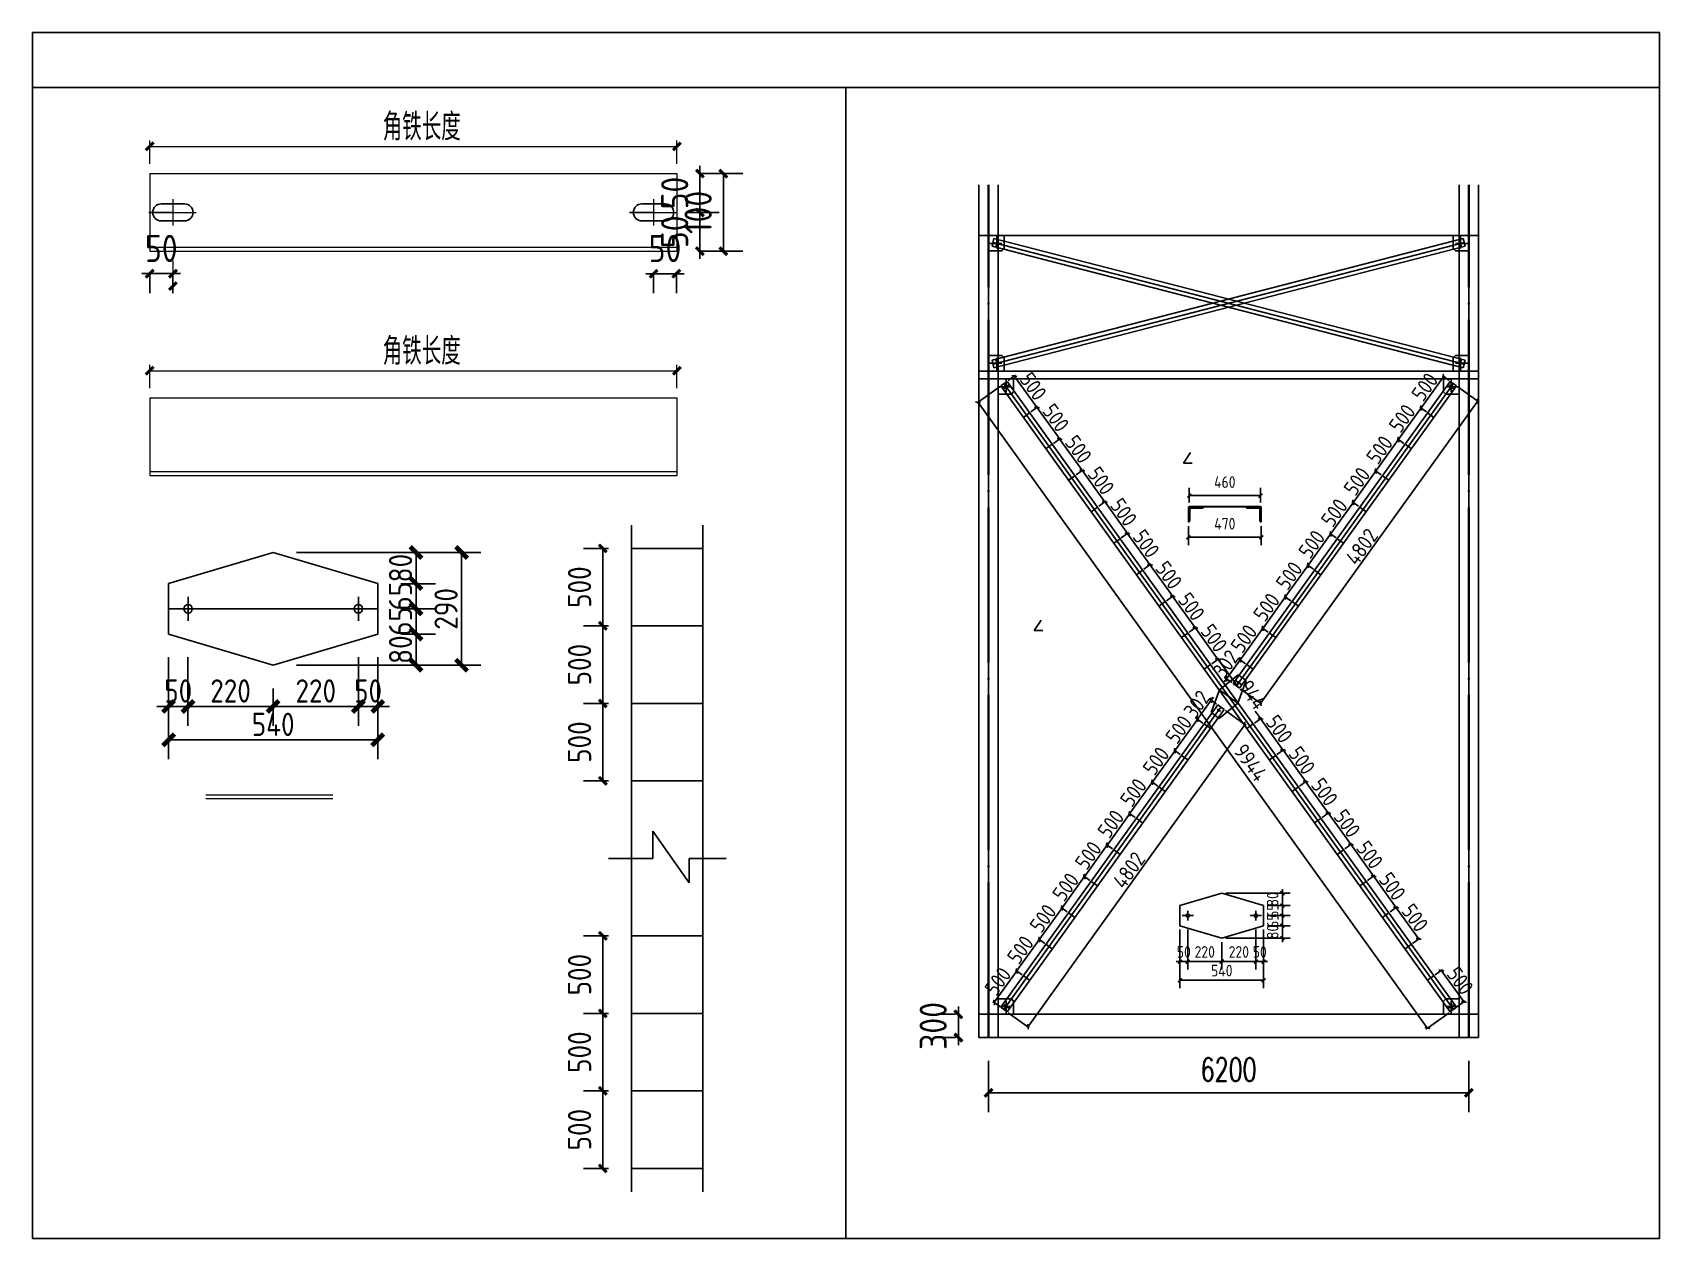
# Model space of a CAD drawing. Extents: x 564571 to 676920, y 109762 to 182243.
# Drawn here: x 586239 to 607239, y 160162 to 175721 of the extents above; entities that cross this region are included whole.
import ezdxf

# ---------------------------------------------------------------- set-up
doc = ezdxf.new("R2010")
doc.units = 0
doc.header["$LTSCALE"] = 1000
doc.header["$MEASUREMENT"] = 0
doc.linetypes.add('DOTE', pattern=[2.42, 2, -0.2, 0.02, -0.2])
doc.layers.add('AXIS', color=3, linetype='Continuous')
doc.layers.add('DOTE', color=1, linetype='Continuous')
doc.styles.add('DIM_FONT', font='SIMPLEX', dxfattribs={"width": 0.7, "bigfont": 'GBCBIG'})
doc.styles.get("Standard").update_dxf_attribs({"font": 'gbenor.shx', "bigfont": 'gbcbig.shx'})
doc.dimstyles.new('DIMN', dxfattribs={"dimtxt": 300, "dimasz": 100, "dimexe": 250, "dimexo": 300, "dimgap": 150, "dimtad": 1, "dimdec": 0, "dimzin": 0, "dimdsep": 46, "dimtxsty": 'DIM_FONT', "dimblk": 'ARCHTICK', "dimcen": 0.09, "dimclrt": 7, "dimazin": 2, "dimtfac": 1, "dimtdec": 0, "dimtix": 1, "dimtmove": 2, "dimatfit": 3, "dimfxl": 1, "dimtolj": 1, "dimtzin": 0, "dimarcsym": 0})
doc.dimstyles.get("Standard").update_dxf_attribs({"dimscale": 100, "dimtxt": 3.5, "dimasz": 1, "dimexe": 2.5, "dimexo": 3, "dimgap": 1.5, "dimtad": 1, "dimdec": 0, "dimzin": 0, "dimdsep": 46, "dimtxsty": 'Standard', "dimblk": 'ARCHTICK', "dimcen": 0.09, "dimadec": 0, "dimazin": 0, "dimtfac": 1, "dimtdec": 0, "dimtix": 1, "dimtmove": 2, "dimatfit": 3, "dimfxl": 1, "dimtolj": 1, "dimtzin": 0, "dimarcsym": 0})

msp = doc.modelspace()

# ---------------------------------------------------------------- texts
at = {"lineweight": 15, "char_height": 350, "attachment_point": 5}
for insert in [(591262.9, 174501.7), (591262.9, 171607.7)]:
    msp.add_mtext('\\A1;角铁长度', dxfattribs=dict(at, insert=insert))

# ---------------------------------------------------------------- blocks, each defined once
blk = doc.blocks.new('_ArchTick')
at = {"color": 0, "linetype": 'ByBlock', "const_width": 0.4}
blk.add_lwpolyline([(-0.5, -0.5), (0.5, 0.5)], dxfattribs=at)
blk = doc.blocks.new('*D202')
at = {"color": 3, "lineweight": -2}
for p, q in [((594853, 173900), (594853, 174000)), ((594853, 173900), (594853, 173400)), ((594856, 173900), (595103, 173900)), ((594695, 173400), (595103, 173400)), ((594853, 173400), (594853, 173300))]:
    blk.add_line(p, q, dxfattribs=at)
at = {"layer": 'Defpoints', "color": 0}
for p in [(594556, 173900), (594395, 173400), (594853, 173400)]:
    blk.add_point(p, dxfattribs=at)
at = {"color": 3, "lineweight": -2, "xscale": 100, "yscale": 100, "zscale": 100}
for p, rotation in [((594853, 173900), 270), ((594853, 173400), 90)]:
    blk.add_blockref('_ArchTick', p, dxfattribs=dict(at, rotation=rotation))
at = {"color": 0, "lineweight": 15, "insert": (594528, 173650), "char_height": 350, "attachment_point": 5, "rotation": 90}
blk.add_mtext('\\A1;50', dxfattribs=at)
blk = doc.blocks.new('*D203')
at = {"color": 3, "lineweight": -2}
for p, q in [((587751, 172610), (587651, 172610)), ((587751, 172610), (588051, 172610)), ((587751, 172600), (587751, 172360)), ((588051, 172610), (588151, 172610)), ((588051, 172600), (588051, 172360))]:
    blk.add_line(p, q, dxfattribs=at)
at = {"layer": 'Defpoints', "color": 0}
for p in [(587751, 172900), (588051, 172900), (588051, 172610)]:
    blk.add_point(p, dxfattribs=at)
at = {"color": 3, "lineweight": -2, "xscale": 100, "yscale": 100, "zscale": 100}
blk.add_blockref('_ArchTick', (587751, 172610), dxfattribs=at)
at = {"color": 3, "lineweight": -2, "xscale": 100, "yscale": 100, "zscale": 100, "rotation": 180}
blk.add_blockref('_ArchTick', (588051, 172610), dxfattribs=at)
at = {"color": 0, "lineweight": 15, "insert": (587901, 172935), "char_height": 350, "attachment_point": 5}
blk.add_mtext('\\A1;50', dxfattribs=at)
blk = doc.blocks.new('*D133')
at = {"color": 3, "lineweight": -2}
for p, q in [((594255, 172609), (594155, 172609)), ((594550, 172609), (594255, 172609)), ((594255, 172600), (594255, 172359)), ((594550, 172609), (594650, 172609)), ((594550, 172600), (594550, 172359))]:
    blk.add_line(p, q, dxfattribs=at)
at = {"layer": 'Defpoints', "color": 0}
for p in [(594255, 172900), (594550, 172900), (594255, 172609)]:
    blk.add_point(p, dxfattribs=at)
at = {"color": 3, "lineweight": -2, "xscale": 100, "yscale": 100, "zscale": 100}
blk.add_blockref('_ArchTick', (594255, 172609), dxfattribs=at)
at = {"color": 3, "lineweight": -2, "xscale": 100, "yscale": 100, "zscale": 100, "rotation": 180}
blk.add_blockref('_ArchTick', (594550, 172609), dxfattribs=at)
at = {"color": 0, "lineweight": 15, "insert": (594403, 172934), "char_height": 350, "attachment_point": 5}
blk.add_mtext('\\A1;50', dxfattribs=at)
blk = doc.blocks.new('*D134')
at = {"color": 3, "lineweight": -2}
for p, q in [((594856, 173900), (595406, 173900)), ((595156, 173900), (595156, 172900)), ((594856, 172900), (595406, 172900))]:
    blk.add_line(p, q, dxfattribs=at)
at = {"layer": 'Defpoints', "color": 0}
for p in [(594556, 173900), (594556, 172900), (595156, 172900)]:
    blk.add_point(p, dxfattribs=at)
at = {"color": 3, "lineweight": -2, "xscale": 100, "yscale": 100, "zscale": 100}
for p, rotation in [((595156, 173900), 90), ((595156, 172900), 270)]:
    blk.add_blockref('_ArchTick', p, dxfattribs=dict(at, rotation=rotation))
at = {"color": 0, "lineweight": 15, "insert": (594831, 173400), "char_height": 350, "attachment_point": 5, "rotation": 90}
blk.add_mtext('\\A1;100', dxfattribs=at)
blk = doc.blocks.new('*D204')
at = {"color": 3, "lineweight": -2}
for p, q in [((594853, 173400), (594853, 173500)), ((594853, 173400), (594853, 172900)), ((594856, 173400), (595103, 173400)), ((594853, 172900), (594853, 172800)), ((594856, 172900), (595103, 172900))]:
    blk.add_line(p, q, dxfattribs=at)
at = {"layer": 'Defpoints', "color": 0}
for p in [(594556, 173400), (594556, 172900), (594853, 172900)]:
    blk.add_point(p, dxfattribs=at)
at = {"color": 3, "lineweight": -2, "xscale": 100, "yscale": 100, "zscale": 100}
for p, rotation in [((594853, 173400), 270), ((594853, 172900), 90)]:
    blk.add_blockref('_ArchTick', p, dxfattribs=dict(at, rotation=rotation))
at = {"color": 0, "lineweight": 15, "insert": (594528, 173150), "char_height": 350, "attachment_point": 5, "rotation": 90}
blk.add_mtext('\\A1;50', dxfattribs=at)
blk = doc.blocks.new('*D135')
at = {"layer": 'AXIS', "color": 0, "lineweight": -2}
for p, q in [((598578, 162454), (598578, 161791)), ((604778, 162454), (604778, 161791)), ((598578, 162041), (604778, 162041))]:
    blk.add_line(p, q, dxfattribs=at)
at = {"layer": 'Defpoints', "color": 0}
for p in [(598578, 162754), (604778, 162754), (604778, 162041)]:
    blk.add_point(p, dxfattribs=at)
at = {"layer": 'AXIS', "color": 0, "lineweight": -2, "xscale": 100, "yscale": 100, "zscale": 100, "rotation": 180}
blk.add_blockref('_ArchTick', (598578, 162041), dxfattribs=at)
at = {"layer": 'AXIS', "color": 0, "lineweight": -2, "xscale": 100, "yscale": 100, "zscale": 100}
blk.add_blockref('_ArchTick', (604778, 162041), dxfattribs=at)
at = {"layer": 'AXIS', "color": 7, "insert": (601678, 162341), "char_height": 300, "attachment_point": 5, "style": 'DIM_FONT'}
blk.add_mtext('\\A1;6200', dxfattribs=at)
blk = doc.blocks.new('*D136')
at = {"color": 0, "lineweight": -2}
for p, q in [((598153, 163054), (597940, 163054)), ((598190, 163054), (598190, 163154)), ((598190, 163054), (598190, 162754)), ((598153, 162754), (597940, 162754)), ((598190, 162754), (598190, 162654))]:
    blk.add_line(p, q, dxfattribs=at)
at = {"layer": 'Defpoints', "color": 0}
for p in [(598453, 163054), (598190, 162754), (598453, 162754)]:
    blk.add_point(p, dxfattribs=at)
at = {"color": 0, "lineweight": -2, "xscale": 100, "yscale": 100, "zscale": 100}
for p, rotation in [((598190, 163054), 270), ((598190, 162754), 90)]:
    blk.add_blockref('_ArchTick', p, dxfattribs=dict(at, rotation=rotation))
at = {"color": 0, "insert": (597865, 162904), "char_height": 350, "attachment_point": 5, "rotation": 90}
blk.add_mtext('\\A1;300', dxfattribs=at)
blk = doc.blocks.new('*D137')
at = {"color": 3, "lineweight": -2}
for p, q in [((601050, 164147), (601050, 163634)), ((601150, 164147), (601150, 163634)), ((601050, 163734), (601000, 163734)), ((601050, 163734), (601150, 163734)), ((601150, 163734), (601200, 163734))]:
    blk.add_line(p, q, dxfattribs=at)
at = {"layer": 'Defpoints', "color": 0}
for p in [(601050, 164197), (601150, 164197), (601150, 163734)]:
    blk.add_point(p, dxfattribs=at)
at = {"color": 3, "lineweight": -2, "xscale": 50, "yscale": 50, "zscale": 50}
blk.add_blockref('_ArchTick', (601050, 163734), dxfattribs=at)
at = {"color": 3, "lineweight": -2, "xscale": 50, "yscale": 50, "zscale": 50, "rotation": 180}
blk.add_blockref('_ArchTick', (601150, 163734), dxfattribs=at)
at = {"color": 0, "insert": (601100, 163859), "char_height": 150, "attachment_point": 5}
blk.add_mtext('\\A1;50', dxfattribs=at)
blk = doc.blocks.new('*D138')
at = {"color": 3, "lineweight": -2}
for p, q in [((601150, 164147), (601150, 163634)), ((601590, 163986), (601590, 163634)), ((601150, 163734), (601590, 163734))]:
    blk.add_line(p, q, dxfattribs=at)
at = {"layer": 'Defpoints', "color": 0}
for p in [(601150, 164197), (601590, 164036), (601590, 163734)]:
    blk.add_point(p, dxfattribs=at)
at = {"color": 3, "lineweight": -2, "xscale": 50, "yscale": 50, "zscale": 50, "rotation": 180}
blk.add_blockref('_ArchTick', (601150, 163734), dxfattribs=at)
at = {"color": 3, "lineweight": -2, "xscale": 50, "yscale": 50, "zscale": 50}
blk.add_blockref('_ArchTick', (601590, 163734), dxfattribs=at)
at = {"color": 0, "insert": (601370, 163859), "char_height": 150, "attachment_point": 5}
blk.add_mtext('\\A1;220', dxfattribs=at)
blk = doc.blocks.new('*D139')
at = {"color": 3, "lineweight": -2}
for p, q in [((602030, 164147), (602030, 163634)), ((601590, 163986), (601590, 163634)), ((601590, 163734), (602030, 163734))]:
    blk.add_line(p, q, dxfattribs=at)
at = {"layer": 'Defpoints', "color": 0}
for p in [(601590, 164036), (602030, 164197), (602030, 163734)]:
    blk.add_point(p, dxfattribs=at)
at = {"color": 3, "lineweight": -2, "xscale": 50, "yscale": 50, "zscale": 50, "rotation": 180}
blk.add_blockref('_ArchTick', (601590, 163734), dxfattribs=at)
at = {"color": 3, "lineweight": -2, "xscale": 50, "yscale": 50, "zscale": 50}
blk.add_blockref('_ArchTick', (602030, 163734), dxfattribs=at)
at = {"color": 0, "insert": (601810, 163859), "char_height": 150, "attachment_point": 5}
blk.add_mtext('\\A1;220', dxfattribs=at)
blk = doc.blocks.new('*D140')
at = {"color": 3, "lineweight": -2}
for p, q in [((602372, 164197), (602372, 164247)), ((601640, 164036), (602472, 164036)), ((602180, 164197), (602472, 164197)), ((602372, 164036), (602372, 164197)), ((602372, 164036), (602372, 163986))]:
    blk.add_line(p, q, dxfattribs=at)
at = {"layer": 'Defpoints', "color": 0}
for p in [(601590, 164036), (602130, 164197), (602372, 164197)]:
    blk.add_point(p, dxfattribs=at)
at = {"color": 3, "lineweight": -2, "xscale": 50, "yscale": 50, "zscale": 50}
for p, rotation in [((602372, 164197), 270), ((602372, 164036), 90)]:
    blk.add_blockref('_ArchTick', p, dxfattribs=dict(at, rotation=rotation))
at = {"color": 0, "insert": (602247, 164117), "char_height": 150, "attachment_point": 5, "rotation": 90}
blk.add_mtext('\\A1;80', dxfattribs=at)
blk = doc.blocks.new('*D141')
at = {"color": 3, "lineweight": -2}
for p, q in [((602030, 164147), (602030, 163634)), ((602130, 164147), (602130, 163634)), ((602030, 163734), (601980, 163734)), ((602030, 163734), (602130, 163734)), ((602130, 163734), (602180, 163734))]:
    blk.add_line(p, q, dxfattribs=at)
at = {"layer": 'Defpoints', "color": 0}
for p in [(602030, 164197), (602130, 164197), (602130, 163734)]:
    blk.add_point(p, dxfattribs=at)
at = {"color": 3, "lineweight": -2, "xscale": 50, "yscale": 50, "zscale": 50}
blk.add_blockref('_ArchTick', (602030, 163734), dxfattribs=at)
at = {"color": 3, "lineweight": -2, "xscale": 50, "yscale": 50, "zscale": 50, "rotation": 180}
blk.add_blockref('_ArchTick', (602130, 163734), dxfattribs=at)
at = {"color": 0, "insert": (602080, 163859), "char_height": 150, "attachment_point": 5}
blk.add_mtext('\\A1;50', dxfattribs=at)
blk = doc.blocks.new('*D142')
at = {"color": 3, "lineweight": -2}
for p, q in [((602180, 164327), (602472, 164327)), ((602372, 164327), (602372, 164377)), ((602372, 164197), (602372, 164327)), ((602180, 164197), (602472, 164197)), ((602372, 164197), (602372, 164147))]:
    blk.add_line(p, q, dxfattribs=at)
at = {"layer": 'Defpoints', "color": 0}
for p in [(602130, 164327), (602372, 164327), (602130, 164197)]:
    blk.add_point(p, dxfattribs=at)
at = {"color": 3, "lineweight": -2, "xscale": 50, "yscale": 50, "zscale": 50}
for p, rotation in [((602372, 164327), 270), ((602372, 164197), 90)]:
    blk.add_blockref('_ArchTick', p, dxfattribs=dict(at, rotation=rotation))
at = {"color": 0, "insert": (602247, 164262), "char_height": 150, "attachment_point": 5, "rotation": 90}
blk.add_mtext('\\A1;65', dxfattribs=at)
blk = doc.blocks.new('*D143')
at = {"color": 3, "lineweight": -2}
for p, q in [((602180, 164457), (602472, 164457)), ((602372, 164457), (602372, 164507)), ((602372, 164327), (602372, 164457)), ((602180, 164327), (602472, 164327)), ((602372, 164327), (602372, 164277))]:
    blk.add_line(p, q, dxfattribs=at)
at = {"layer": 'Defpoints', "color": 0}
for p in [(602130, 164457), (602372, 164457), (602130, 164327)]:
    blk.add_point(p, dxfattribs=at)
at = {"color": 3, "lineweight": -2, "xscale": 50, "yscale": 50, "zscale": 50}
for p, rotation in [((602372, 164457), 270), ((602372, 164327), 90)]:
    blk.add_blockref('_ArchTick', p, dxfattribs=dict(at, rotation=rotation))
at = {"color": 0, "insert": (602247, 164392), "char_height": 150, "attachment_point": 5, "rotation": 90}
blk.add_mtext('\\A1;65', dxfattribs=at)
blk = doc.blocks.new('*D144')
at = {"color": 3, "lineweight": -2}
for p, q in [((602372, 164618), (602372, 164668)), ((601640, 164618), (602472, 164618)), ((602180, 164457), (602472, 164457)), ((602372, 164457), (602372, 164618)), ((602372, 164457), (602372, 164407))]:
    blk.add_line(p, q, dxfattribs=at)
at = {"layer": 'Defpoints', "color": 0}
for p in [(601590, 164618), (602130, 164457), (602372, 164618)]:
    blk.add_point(p, dxfattribs=at)
at = {"color": 3, "lineweight": -2, "xscale": 50, "yscale": 50, "zscale": 50}
for p, rotation in [((602372, 164618), 270), ((602372, 164457), 90)]:
    blk.add_blockref('_ArchTick', p, dxfattribs=dict(at, rotation=rotation))
at = {"color": 0, "insert": (602247, 164538), "char_height": 150, "attachment_point": 5, "rotation": 90}
blk.add_mtext('\\A1;80', dxfattribs=at)
blk = doc.blocks.new('*D130')
at = {"color": 3, "lineweight": -2}
for p, q in [((601050, 164147), (601050, 163393)), ((602130, 164147), (602130, 163393)), ((601050, 163493), (602130, 163493))]:
    blk.add_line(p, q, dxfattribs=at)
at = {"layer": 'Defpoints', "color": 0}
for p in [(601050, 164197), (602130, 164197), (602130, 163493)]:
    blk.add_point(p, dxfattribs=at)
at = {"color": 3, "lineweight": -2, "xscale": 50, "yscale": 50, "zscale": 50, "rotation": 180}
blk.add_blockref('_ArchTick', (601050, 163493), dxfattribs=at)
at = {"color": 3, "lineweight": -2, "xscale": 50, "yscale": 50, "zscale": 50}
blk.add_blockref('_ArchTick', (602130, 163493), dxfattribs=at)
at = {"color": 0, "insert": (601590, 163618), "char_height": 150, "attachment_point": 5}
blk.add_mtext('\\A1;540', dxfattribs=at)
blk = doc.blocks.new('*D145')
at = {"color": 3, "lineweight": -2}
for p, q in [((601159, 169353), (601159, 169108)), ((602099, 169353), (602099, 169108)), ((601159, 169208), (602099, 169208))]:
    blk.add_line(p, q, dxfattribs=at)
at = {"layer": 'Defpoints', "color": 0}
for p in [(601159, 169403), (602099, 169403), (602099, 169208)]:
    blk.add_point(p, dxfattribs=at)
at = {"color": 3, "lineweight": -2, "xscale": 50, "yscale": 50, "zscale": 50, "rotation": 180}
blk.add_blockref('_ArchTick', (601159, 169208), dxfattribs=at)
at = {"color": 3, "lineweight": -2, "xscale": 50, "yscale": 50, "zscale": 50}
blk.add_blockref('_ArchTick', (602099, 169208), dxfattribs=at)
at = {"color": 0, "insert": (601629, 169383), "char_height": 150, "attachment_point": 5}
blk.add_mtext('\\A1;470', dxfattribs=at)
blk = doc.blocks.new('*D146')
at = {"color": 3, "lineweight": -2}
for p, q in [((598645, 163199), (598949, 163621)), ((599012, 163563), (598927, 163624)), ((598720, 163157), (598635, 163218))]:
    blk.add_line(p, q, dxfattribs=at)
at = {"layer": 'Defpoints', "color": 0}
for p in [(598943, 163613), (599028, 163551), (598737, 163145)]:
    blk.add_point(p, dxfattribs=at)
at = {"color": 3, "lineweight": -2, "xscale": 50, "yscale": 50, "zscale": 50}
for p, rotation in [((598943, 163613), 54.30128439872672), ((598651, 163207), 234.3012843987267)]:
    blk.add_blockref('_ArchTick', p, dxfattribs=dict(at, rotation=rotation))
at = {"color": 0, "insert": (598700, 163480), "char_height": 200, "attachment_point": 5, "rotation": 54.3013}
blk.add_mtext('\\A1;500', dxfattribs=at)
blk = doc.blocks.new('*D147')
at = {"color": 3, "lineweight": -2}
for p, q in [((599812, 164823), (600116, 165245)), ((600179, 165187), (600094, 165249)), ((599887, 164781), (599802, 164843))]:
    blk.add_line(p, q, dxfattribs=at)
at = {"layer": 'Defpoints', "color": 0}
for p in [(600110, 165237), (600195, 165176), (599904, 164770)]:
    blk.add_point(p, dxfattribs=at)
at = {"color": 3, "lineweight": -2, "xscale": 50, "yscale": 50, "zscale": 50}
for p, rotation in [((600110, 165237), 54.30128439905531), ((599818, 164831), 234.3012843990553)]:
    blk.add_blockref('_ArchTick', p, dxfattribs=dict(at, rotation=rotation))
at = {"color": 0, "insert": (599867, 165104), "char_height": 200, "attachment_point": 5, "rotation": 54.3013}
blk.add_mtext('\\A1;500', dxfattribs=at)
blk = doc.blocks.new('*D148')
at = {"color": 3, "lineweight": -2}
for p, q in [((598937, 163605), (599240, 164027)), ((599304, 163969), (599218, 164031)), ((599012, 163563), (598927, 163624))]:
    blk.add_line(p, q, dxfattribs=at)
at = {"layer": 'Defpoints', "color": 0}
for p in [(599235, 164019), (599320, 163957), (599028, 163551)]:
    blk.add_point(p, dxfattribs=at)
at = {"color": 3, "lineweight": -2, "xscale": 50, "yscale": 50, "zscale": 50}
for p, rotation in [((599235, 164019), 54.30128439905531), ((598943, 163613), 234.3012843990553)]:
    blk.add_blockref('_ArchTick', p, dxfattribs=dict(at, rotation=rotation))
at = {"color": 0, "insert": (598991, 163886), "char_height": 200, "attachment_point": 5, "rotation": 54.3013}
blk.add_mtext('\\A1;500', dxfattribs=at)
blk = doc.blocks.new('*D149')
at = {"color": 3, "lineweight": -2}
for p, q in [((599229, 164011), (599532, 164433)), ((599596, 164375), (599510, 164437)), ((599304, 163969), (599218, 164031))]:
    blk.add_line(p, q, dxfattribs=at)
at = {"layer": 'Defpoints', "color": 0}
for p in [(599526, 164425), (599612, 164364), (599320, 163957)]:
    blk.add_point(p, dxfattribs=at)
at = {"color": 3, "lineweight": -2, "xscale": 50, "yscale": 50, "zscale": 50}
for p, rotation in [((599526, 164425), 54.30128439905531), ((599235, 164019), 234.3012843990553)]:
    blk.add_blockref('_ArchTick', p, dxfattribs=dict(at, rotation=rotation))
at = {"color": 0, "insert": (599283, 164292), "char_height": 200, "attachment_point": 5, "rotation": 54.3013}
blk.add_mtext('\\A1;500', dxfattribs=at)
blk = doc.blocks.new('*D150')
at = {"color": 3, "lineweight": -2}
for p, q in [((599521, 164417), (599824, 164839)), ((599887, 164781), (599802, 164843)), ((599596, 164375), (599510, 164437))]:
    blk.add_line(p, q, dxfattribs=at)
at = {"layer": 'Defpoints', "color": 0}
for p in [(599818, 164831), (599904, 164770), (599612, 164364)]:
    blk.add_point(p, dxfattribs=at)
at = {"color": 3, "lineweight": -2, "xscale": 50, "yscale": 50, "zscale": 50}
for p, rotation in [((599818, 164831), 54.30128439905531), ((599526, 164425), 234.3012843990553)]:
    blk.add_blockref('_ArchTick', p, dxfattribs=dict(at, rotation=rotation))
at = {"color": 0, "insert": (599575, 164698), "char_height": 200, "attachment_point": 5, "rotation": 54.3013}
blk.add_mtext('\\A1;500', dxfattribs=at)
blk = doc.blocks.new('*D151')
at = {"color": 3, "lineweight": -2}
for p, q in [((600104, 165229), (600408, 165651)), ((600471, 165593), (600385, 165655)), ((600179, 165187), (600094, 165249))]:
    blk.add_line(p, q, dxfattribs=at)
at = {"layer": 'Defpoints', "color": 0}
for p in [(600402, 165643), (600487, 165582), (600195, 165176)]:
    blk.add_point(p, dxfattribs=at)
at = {"color": 3, "lineweight": -2, "xscale": 50, "yscale": 50, "zscale": 50}
for p, rotation in [((600402, 165643), 54.30128439905531), ((600110, 165237), 234.3012843990553)]:
    blk.add_blockref('_ArchTick', p, dxfattribs=dict(at, rotation=rotation))
at = {"color": 0, "insert": (600158, 165510), "char_height": 200, "attachment_point": 5, "rotation": 54.3013}
blk.add_mtext('\\A1;500', dxfattribs=at)
blk = doc.blocks.new('*D152')
at = {"color": 3, "lineweight": -2}
for p, q in [((600688, 166041), (600991, 166463)), ((601054, 166405), (600969, 166467)), ((600763, 165999), (600677, 166061))]:
    blk.add_line(p, q, dxfattribs=at)
at = {"layer": 'Defpoints', "color": 0}
for p in [(600985, 166455), (601071, 166394), (600779, 165988)]:
    blk.add_point(p, dxfattribs=at)
at = {"color": 3, "lineweight": -2, "xscale": 50, "yscale": 50, "zscale": 50}
for p, rotation in [((600985, 166455), 54.30128439905531), ((600693, 166049), 234.3012843990553)]:
    blk.add_blockref('_ArchTick', p, dxfattribs=dict(at, rotation=rotation))
at = {"color": 0, "insert": (600742, 166322), "char_height": 200, "attachment_point": 5, "rotation": 54.3013}
blk.add_mtext('\\A1;500', dxfattribs=at)
blk = doc.blocks.new('*D153')
at = {"color": 3, "lineweight": -2}
for p, q in [((600396, 165635), (600699, 166057)), ((600763, 165999), (600677, 166061)), ((600471, 165593), (600385, 165655))]:
    blk.add_line(p, q, dxfattribs=at)
at = {"layer": 'Defpoints', "color": 0}
for p in [(600693, 166049), (600779, 165988), (600487, 165582)]:
    blk.add_point(p, dxfattribs=at)
at = {"color": 3, "lineweight": -2, "xscale": 50, "yscale": 50, "zscale": 50}
for p, rotation in [((600693, 166049), 54.30128439905531), ((600402, 165643), 234.3012843990553)]:
    blk.add_blockref('_ArchTick', p, dxfattribs=dict(at, rotation=rotation))
at = {"color": 0, "insert": (600450, 165916), "char_height": 200, "attachment_point": 5, "rotation": 54.3013}
blk.add_mtext('\\A1;500', dxfattribs=at)
blk = doc.blocks.new('*D154')
at = {"color": 3, "lineweight": -2}
for p, q in [((600979, 166447), (601283, 166869)), ((601346, 166811), (601261, 166873)), ((601054, 166405), (600969, 166467))]:
    blk.add_line(p, q, dxfattribs=at)
at = {"layer": 'Defpoints', "color": 0}
for p in [(601277, 166861), (601362, 166800), (601071, 166394)]:
    blk.add_point(p, dxfattribs=at)
at = {"color": 3, "lineweight": -2, "xscale": 50, "yscale": 50, "zscale": 50}
for p, rotation in [((601277, 166861), 54.30128439905531), ((600985, 166455), 234.3012843990553)]:
    blk.add_blockref('_ArchTick', p, dxfattribs=dict(at, rotation=rotation))
at = {"color": 0, "insert": (601034, 166728), "char_height": 200, "attachment_point": 5, "rotation": 54.3013}
blk.add_mtext('\\A1;500', dxfattribs=at)
blk = doc.blocks.new('*D155')
at = {"color": 3, "lineweight": -2}
for p, q in [((601277, 166861), (601453, 167106)), ((601522, 167057), (601437, 167118)), ((601453, 167106), (601482, 167147)), ((601277, 166861), (601248, 166821)), ((601346, 166811), (601261, 166873))]:
    blk.add_line(p, q, dxfattribs=at)
at = {"layer": 'Defpoints', "color": 0}
for p in [(601453, 167106), (601539, 167045), (601362, 166800)]:
    blk.add_point(p, dxfattribs=at)
at = {"color": 3, "lineweight": -2, "xscale": 50, "yscale": 50, "zscale": 50}
for p, rotation in [((601453, 167106), 234.3012843990553), ((601277, 166861), 54.30128439905529)]:
    blk.add_blockref('_ArchTick', p, dxfattribs=dict(at, rotation=rotation))
at = {"color": 0, "insert": (601268, 167054), "char_height": 200, "attachment_point": 5, "rotation": 54.3013}
blk.add_mtext('\\A1;302', dxfattribs=at)
blk = doc.blocks.new('*D156')
at = {"color": 3, "lineweight": -2}
for p, q in [((601651, 167382), (601828, 167628)), ((601897, 167578), (601811, 167639)), ((601828, 167628), (601857, 167668)), ((601651, 167382), (601622, 167342)), ((601721, 167333), (601635, 167394))]:
    blk.add_line(p, q, dxfattribs=at)
at = {"layer": 'Defpoints', "color": 0}
for p in [(601828, 167628), (601913, 167566), (601737, 167321)]:
    blk.add_point(p, dxfattribs=at)
at = {"color": 3, "lineweight": -2, "xscale": 50, "yscale": 50, "zscale": 50}
for p, rotation in [((601828, 167628), 234.3012843990553), ((601651, 167382), 54.30128439905529)]:
    blk.add_blockref('_ArchTick', p, dxfattribs=dict(at, rotation=rotation))
at = {"color": 0, "insert": (601642, 167575), "char_height": 200, "attachment_point": 5, "rotation": 54.3013}
blk.add_mtext('\\A1;302', dxfattribs=at)
blk = doc.blocks.new('*D157')
at = {"color": 3, "lineweight": -2}
for p, q in [((601822, 167619), (602125, 168042)), ((602189, 167984), (602103, 168045)), ((601897, 167578), (601811, 167639))]:
    blk.add_line(p, q, dxfattribs=at)
at = {"layer": 'Defpoints', "color": 0}
for p in [(602119, 168034), (602205, 167972), (601913, 167566)]:
    blk.add_point(p, dxfattribs=at)
at = {"color": 3, "lineweight": -2, "xscale": 50, "yscale": 50, "zscale": 50}
for p, rotation in [((602119, 168034), 54.30128439905531), ((601828, 167628), 234.3012843990553)]:
    blk.add_blockref('_ArchTick', p, dxfattribs=dict(at, rotation=rotation))
at = {"color": 0, "insert": (601876, 167901), "char_height": 200, "attachment_point": 5, "rotation": 54.3013}
blk.add_mtext('\\A1;500', dxfattribs=at)
blk = doc.blocks.new('*D158')
at = {"color": 3, "lineweight": -2}
for p, q in [((602114, 168025), (602417, 168448)), ((602480, 168390), (602395, 168451)), ((602189, 167984), (602103, 168045))]:
    blk.add_line(p, q, dxfattribs=at)
at = {"layer": 'Defpoints', "color": 0}
for p in [(602411, 168440), (602497, 168378), (602205, 167972)]:
    blk.add_point(p, dxfattribs=at)
at = {"color": 3, "lineweight": -2, "xscale": 50, "yscale": 50, "zscale": 50}
for p, rotation in [((602411, 168440), 54.30128439905531), ((602119, 168034), 234.3012843990553)]:
    blk.add_blockref('_ArchTick', p, dxfattribs=dict(at, rotation=rotation))
at = {"color": 0, "insert": (602168, 168307), "char_height": 200, "attachment_point": 5, "rotation": 54.3013}
blk.add_mtext('\\A1;500', dxfattribs=at)
blk = doc.blocks.new('*D159')
at = {"color": 3, "lineweight": -2}
for p, q in [((602405, 168432), (602709, 168854)), ((602772, 168796), (602687, 168857)), ((602480, 168390), (602395, 168451))]:
    blk.add_line(p, q, dxfattribs=at)
at = {"layer": 'Defpoints', "color": 0}
for p in [(602703, 168846), (602788, 168784), (602497, 168378)]:
    blk.add_point(p, dxfattribs=at)
at = {"color": 3, "lineweight": -2, "xscale": 50, "yscale": 50, "zscale": 50}
for p, rotation in [((602703, 168846), 54.30128439905531), ((602411, 168440), 234.3012843990553)]:
    blk.add_blockref('_ArchTick', p, dxfattribs=dict(at, rotation=rotation))
at = {"color": 0, "insert": (602460, 168713), "char_height": 200, "attachment_point": 5, "rotation": 54.3013}
blk.add_mtext('\\A1;500', dxfattribs=at)
blk = doc.blocks.new('*D160')
at = {"color": 3, "lineweight": -2}
for p, q in [((603064, 169202), (602978, 169263)), ((602697, 168838), (603000, 169260)), ((602772, 168796), (602687, 168857))]:
    blk.add_line(p, q, dxfattribs=at)
at = {"layer": 'Defpoints', "color": 0}
for p in [(602995, 169252), (603080, 169190), (602788, 168784)]:
    blk.add_point(p, dxfattribs=at)
at = {"color": 3, "lineweight": -2, "xscale": 50, "yscale": 50, "zscale": 50}
for p, rotation in [((602995, 169252), 54.30128439905531), ((602703, 168846), 234.3012843990553)]:
    blk.add_blockref('_ArchTick', p, dxfattribs=dict(at, rotation=rotation))
at = {"color": 0, "insert": (602751, 169119), "char_height": 200, "attachment_point": 5, "rotation": 54.3013}
blk.add_mtext('\\A1;500', dxfattribs=at)
blk = doc.blocks.new('*D161')
at = {"color": 3, "lineweight": -2}
for p, q in [((602989, 169244), (603292, 169666)), ((603356, 169608), (603270, 169669)), ((603064, 169202), (602978, 169263))]:
    blk.add_line(p, q, dxfattribs=at)
at = {"layer": 'Defpoints', "color": 0}
for p in [(603286, 169658), (603372, 169596), (603080, 169190)]:
    blk.add_point(p, dxfattribs=at)
at = {"color": 3, "lineweight": -2, "xscale": 50, "yscale": 50, "zscale": 50}
for p, rotation in [((603286, 169658), 54.30128439905531), ((602995, 169252), 234.3012843990553)]:
    blk.add_blockref('_ArchTick', p, dxfattribs=dict(at, rotation=rotation))
at = {"color": 0, "insert": (603043, 169525), "char_height": 200, "attachment_point": 5, "rotation": 54.3013}
blk.add_mtext('\\A1;500', dxfattribs=at)
blk = doc.blocks.new('*D162')
at = {"color": 3, "lineweight": -2}
for p, q in [((603281, 169650), (603584, 170072)), ((603647, 170014), (603562, 170076)), ((603356, 169608), (603270, 169669))]:
    blk.add_line(p, q, dxfattribs=at)
at = {"layer": 'Defpoints', "color": 0}
for p in [(603578, 170064), (603664, 170002), (603372, 169596)]:
    blk.add_point(p, dxfattribs=at)
at = {"color": 3, "lineweight": -2, "xscale": 50, "yscale": 50, "zscale": 50}
for p, rotation in [((603578, 170064), 54.30128439905531), ((603286, 169658), 234.3012843990553)]:
    blk.add_blockref('_ArchTick', p, dxfattribs=dict(at, rotation=rotation))
at = {"color": 0, "insert": (603335, 169931), "char_height": 200, "attachment_point": 5, "rotation": 54.3013}
blk.add_mtext('\\A1;500', dxfattribs=at)
blk = doc.blocks.new('*D163')
at = {"color": 3, "lineweight": -2}
for p, q in [((603572, 170056), (603876, 170478)), ((603939, 170420), (603854, 170482)), ((603647, 170014), (603562, 170076))]:
    blk.add_line(p, q, dxfattribs=at)
at = {"layer": 'Defpoints', "color": 0}
for p in [(603870, 170470), (603955, 170409), (603664, 170002)]:
    blk.add_point(p, dxfattribs=at)
at = {"color": 3, "lineweight": -2, "xscale": 50, "yscale": 50, "zscale": 50}
for p, rotation in [((603870, 170470), 54.30128439905531), ((603578, 170064), 234.3012843990553)]:
    blk.add_blockref('_ArchTick', p, dxfattribs=dict(at, rotation=rotation))
at = {"color": 0, "insert": (603627, 170337), "char_height": 200, "attachment_point": 5, "rotation": 54.3013}
blk.add_mtext('\\A1;500', dxfattribs=at)
blk = doc.blocks.new('*D164')
at = {"color": 3, "lineweight": -2}
for p, q in [((603864, 170462), (604168, 170884)), ((604231, 170826), (604145, 170888)), ((603939, 170420), (603854, 170482))]:
    blk.add_line(p, q, dxfattribs=at)
at = {"layer": 'Defpoints', "color": 0}
for p in [(604162, 170876), (604247, 170815), (603955, 170409)]:
    blk.add_point(p, dxfattribs=at)
at = {"color": 3, "lineweight": -2, "xscale": 50, "yscale": 50, "zscale": 50}
for p, rotation in [((604162, 170876), 54.30128439905531), ((603870, 170470), 234.3012843990553)]:
    blk.add_blockref('_ArchTick', p, dxfattribs=dict(at, rotation=rotation))
at = {"color": 0, "insert": (603918, 170743), "char_height": 200, "attachment_point": 5, "rotation": 54.3013}
blk.add_mtext('\\A1;500', dxfattribs=at)
blk = doc.blocks.new('*D165')
at = {"color": 3, "lineweight": -2}
for p, q in [((604156, 170868), (604459, 171290)), ((604523, 171232), (604437, 171294)), ((604231, 170826), (604145, 170888))]:
    blk.add_line(p, q, dxfattribs=at)
at = {"layer": 'Defpoints', "color": 0}
for p in [(604453, 171282), (604539, 171221), (604247, 170815)]:
    blk.add_point(p, dxfattribs=at)
at = {"color": 3, "lineweight": -2, "xscale": 50, "yscale": 50, "zscale": 50}
for p, rotation in [((604453, 171282), 54.30128439905531), ((604162, 170876), 234.3012843990553)]:
    blk.add_blockref('_ArchTick', p, dxfattribs=dict(at, rotation=rotation))
at = {"color": 0, "insert": (604210, 171149), "char_height": 200, "attachment_point": 5, "rotation": 54.3013}
blk.add_mtext('\\A1;500', dxfattribs=at)
blk = doc.blocks.new('*D166')
at = {"color": 3, "lineweight": -2}
for p, q in [((604345, 163563), (604440, 163632)), ((604721, 163206), (604418, 163628)), ((604636, 163157), (604732, 163226))]:
    blk.add_line(p, q, dxfattribs=at)
at = {"layer": 'Defpoints', "color": 0}
for p in [(604424, 163620), (604328, 163551), (604620, 163145)]:
    blk.add_point(p, dxfattribs=at)
at = {"color": 3, "lineweight": -2, "xscale": 50, "yscale": 50, "zscale": 50}
for p, rotation in [((604424, 163620), 125.6987156012766), ((604716, 163214), 305.6987156012767)]:
    blk.add_blockref('_ArchTick', p, dxfattribs=dict(at, rotation=rotation))
at = {"color": 0, "insert": (604667, 163487), "char_height": 200, "attachment_point": 5, "rotation": 305.6987}
blk.add_mtext('\\A1;500', dxfattribs=at)
blk = doc.blocks.new('*D167')
at = {"color": 3, "lineweight": -2}
for p, q in [((603761, 164375), (603857, 164444)), ((604138, 164018), (603834, 164440)), ((604053, 163969), (604148, 164038))]:
    blk.add_line(p, q, dxfattribs=at)
at = {"layer": 'Defpoints', "color": 0}
for p in [(603840, 164432), (603745, 164364), (604037, 163957)]:
    blk.add_point(p, dxfattribs=at)
at = {"color": 3, "lineweight": -2, "xscale": 50, "yscale": 50, "zscale": 50}
for p, rotation in [((603840, 164432), 125.6987156009447), ((604132, 164026), 305.6987156009446)]:
    blk.add_blockref('_ArchTick', p, dxfattribs=dict(at, rotation=rotation))
at = {"color": 0, "insert": (604084, 164299), "char_height": 200, "attachment_point": 5, "rotation": 305.6987}
blk.add_mtext('\\A1;500', dxfattribs=at)
blk = doc.blocks.new('*D168')
at = {"color": 3, "lineweight": -2}
for p, q in [((603469, 164781), (603565, 164850)), ((603846, 164424), (603543, 164846)), ((603761, 164375), (603857, 164444))]:
    blk.add_line(p, q, dxfattribs=at)
at = {"layer": 'Defpoints', "color": 0}
for p in [(603453, 164770), (603549, 164838), (603745, 164364)]:
    blk.add_point(p, dxfattribs=at)
at = {"color": 3, "lineweight": -2, "xscale": 50, "yscale": 50, "zscale": 50}
for p, rotation in [((603549, 164838), 125.6987156009447), ((603840, 164432), 305.6987156009446)]:
    blk.add_blockref('_ArchTick', p, dxfattribs=dict(at, rotation=rotation))
at = {"color": 0, "insert": (603792, 164705), "char_height": 200, "attachment_point": 5, "rotation": 305.6987}
blk.add_mtext('\\A1;500', dxfattribs=at)
blk = doc.blocks.new('*D169')
at = {"color": 3, "lineweight": -2}
for p, q in [((603178, 165187), (603273, 165256)), ((603554, 164830), (603251, 165252)), ((603469, 164781), (603565, 164850))]:
    blk.add_line(p, q, dxfattribs=at)
at = {"layer": 'Defpoints', "color": 0}
for p in [(603161, 165176), (603257, 165244), (603453, 164770)]:
    blk.add_point(p, dxfattribs=at)
at = {"color": 3, "lineweight": -2, "xscale": 50, "yscale": 50, "zscale": 50}
for p, rotation in [((603257, 165244), 125.6987156009447), ((603549, 164838), 305.6987156009446)]:
    blk.add_blockref('_ArchTick', p, dxfattribs=dict(at, rotation=rotation))
at = {"color": 0, "insert": (603500, 165111), "char_height": 200, "attachment_point": 5, "rotation": 305.6987}
blk.add_mtext('\\A1;500', dxfattribs=at)
blk = doc.blocks.new('*D170')
at = {"color": 3, "lineweight": -2}
for p, q in [((602886, 165593), (602981, 165662)), ((603263, 165236), (602959, 165658)), ((603178, 165187), (603273, 165256))]:
    blk.add_line(p, q, dxfattribs=at)
at = {"layer": 'Defpoints', "color": 0}
for p in [(602870, 165582), (602965, 165650), (603161, 165176)]:
    blk.add_point(p, dxfattribs=at)
at = {"color": 3, "lineweight": -2, "xscale": 50, "yscale": 50, "zscale": 50}
for p, rotation in [((602965, 165650), 125.6987156009447), ((603257, 165244), 305.6987156009446)]:
    blk.add_blockref('_ArchTick', p, dxfattribs=dict(at, rotation=rotation))
at = {"color": 0, "insert": (603208, 165517), "char_height": 200, "attachment_point": 5, "rotation": 305.6987}
blk.add_mtext('\\A1;500', dxfattribs=at)
blk = doc.blocks.new('*D171')
at = {"color": 3, "lineweight": -2}
for p, q in [((602594, 165999), (602689, 166068)), ((602971, 165642), (602667, 166064)), ((602886, 165593), (602981, 165662))]:
    blk.add_line(p, q, dxfattribs=at)
at = {"layer": 'Defpoints', "color": 0}
for p in [(602578, 165988), (602673, 166056), (602870, 165582)]:
    blk.add_point(p, dxfattribs=at)
at = {"color": 3, "lineweight": -2, "xscale": 50, "yscale": 50, "zscale": 50}
for p, rotation in [((602673, 166056), 125.6987156009447), ((602965, 165650), 305.6987156009446)]:
    blk.add_blockref('_ArchTick', p, dxfattribs=dict(at, rotation=rotation))
at = {"color": 0, "insert": (602917, 165923), "char_height": 200, "attachment_point": 5, "rotation": 305.6987}
blk.add_mtext('\\A1;500', dxfattribs=at)
blk = doc.blocks.new('*D172')
at = {"color": 3, "lineweight": -2}
for p, q in [((602302, 166405), (602398, 166474)), ((602679, 166048), (602376, 166470)), ((602594, 165999), (602689, 166068))]:
    blk.add_line(p, q, dxfattribs=at)
at = {"layer": 'Defpoints', "color": 0}
for p in [(602286, 166394), (602381, 166462), (602578, 165988)]:
    blk.add_point(p, dxfattribs=at)
at = {"color": 3, "lineweight": -2, "xscale": 50, "yscale": 50, "zscale": 50}
for p, rotation in [((602381, 166462), 125.6987156009447), ((602673, 166056), 305.6987156009446)]:
    blk.add_blockref('_ArchTick', p, dxfattribs=dict(at, rotation=rotation))
at = {"color": 0, "insert": (602625, 166329), "char_height": 200, "attachment_point": 5, "rotation": 305.6987}
blk.add_mtext('\\A1;500', dxfattribs=at)
blk = doc.blocks.new('*D173')
at = {"color": 3, "lineweight": -2}
for p, q in [((602011, 166811), (602106, 166880)), ((602387, 166454), (602084, 166877)), ((602302, 166405), (602398, 166474))]:
    blk.add_line(p, q, dxfattribs=at)
at = {"layer": 'Defpoints', "color": 0}
for p in [(601994, 166800), (602090, 166868), (602286, 166394)]:
    blk.add_point(p, dxfattribs=at)
at = {"color": 3, "lineweight": -2, "xscale": 50, "yscale": 50, "zscale": 50}
for p, rotation in [((602090, 166868), 125.6987156009447), ((602381, 166462), 305.6987156009446)]:
    blk.add_blockref('_ArchTick', p, dxfattribs=dict(at, rotation=rotation))
at = {"color": 0, "insert": (602333, 166735), "char_height": 200, "attachment_point": 5, "rotation": 305.6987}
blk.add_mtext('\\A1;500', dxfattribs=at)
blk = doc.blocks.new('*D174')
at = {"color": 3, "lineweight": -2}
for p, q in [((601460, 167578), (601555, 167646)), ((601533, 167643), (601799, 167273)), ((602096, 166860), (602021, 166965)), ((602011, 166811), (602106, 166880))]:
    blk.add_line(p, q, dxfattribs=at)
at = {"layer": 'Defpoints', "color": 0}
for p in [(601539, 167635), (601444, 167566), (601994, 166800)]:
    blk.add_point(p, dxfattribs=at)
at = {"color": 3, "lineweight": -2, "xscale": 50, "yscale": 50, "zscale": 50}
for p, rotation in [((601539, 167635), 125.6987156009447), ((602090, 166868), 305.6987156009446)]:
    blk.add_blockref('_ArchTick', p, dxfattribs=dict(at, rotation=rotation))
at = {"color": 0, "insert": (601990, 167176), "char_height": 200, "attachment_point": 5, "rotation": 305.6987}
blk.add_mtext('\\A1;944', dxfattribs=at)
blk = doc.blocks.new('*D175')
at = {"color": 3, "lineweight": -2}
for p, q in [((601168, 167984), (601264, 168052)), ((601545, 167627), (601241, 168049)), ((601460, 167578), (601555, 167646))]:
    blk.add_line(p, q, dxfattribs=at)
at = {"layer": 'Defpoints', "color": 0}
for p in [(601247, 168041), (601152, 167972), (601444, 167566)]:
    blk.add_point(p, dxfattribs=at)
at = {"color": 3, "lineweight": -2, "xscale": 50, "yscale": 50, "zscale": 50}
for p, rotation in [((601247, 168041), 125.6987156009447), ((601539, 167635), 305.6987156009446)]:
    blk.add_blockref('_ArchTick', p, dxfattribs=dict(at, rotation=rotation))
at = {"color": 0, "insert": (601491, 167908), "char_height": 200, "attachment_point": 5, "rotation": 305.6987}
blk.add_mtext('\\A1;500', dxfattribs=at)
blk = doc.blocks.new('*D176')
at = {"color": 3, "lineweight": -2}
for p, q in [((600876, 168390), (600972, 168459)), ((601253, 168033), (600950, 168455)), ((601168, 167984), (601264, 168052))]:
    blk.add_line(p, q, dxfattribs=at)
at = {"layer": 'Defpoints', "color": 0}
for p in [(600956, 168447), (600860, 168378), (601152, 167972)]:
    blk.add_point(p, dxfattribs=at)
at = {"color": 3, "lineweight": -2, "xscale": 50, "yscale": 50, "zscale": 50}
for p, rotation in [((600956, 168447), 125.6987156009447), ((601247, 168041), 305.6987156009446)]:
    blk.add_blockref('_ArchTick', p, dxfattribs=dict(at, rotation=rotation))
at = {"color": 0, "insert": (601199, 168314), "char_height": 200, "attachment_point": 5, "rotation": 305.6987}
blk.add_mtext('\\A1;500', dxfattribs=at)
blk = doc.blocks.new('*D177')
at = {"color": 3, "lineweight": -2}
for p, q in [((600585, 168796), (600680, 168865)), ((600961, 168439), (600658, 168861)), ((600876, 168390), (600972, 168459))]:
    blk.add_line(p, q, dxfattribs=at)
at = {"layer": 'Defpoints', "color": 0}
for p in [(600664, 168853), (600568, 168784), (600860, 168378)]:
    blk.add_point(p, dxfattribs=at)
at = {"color": 3, "lineweight": -2, "xscale": 50, "yscale": 50, "zscale": 50}
for p, rotation in [((600664, 168853), 125.6987156009447), ((600956, 168447), 305.6987156009446)]:
    blk.add_blockref('_ArchTick', p, dxfattribs=dict(at, rotation=rotation))
at = {"color": 0, "insert": (600907, 168720), "char_height": 200, "attachment_point": 5, "rotation": 305.6987}
blk.add_mtext('\\A1;500', dxfattribs=at)
blk = doc.blocks.new('*D178')
at = {"color": 3, "lineweight": -2}
for p, q in [((600293, 169202), (600388, 169271)), ((600670, 168845), (600366, 169267)), ((600585, 168796), (600680, 168865))]:
    blk.add_line(p, q, dxfattribs=at)
at = {"layer": 'Defpoints', "color": 0}
for p in [(600277, 169190), (600372, 169259), (600568, 168784)]:
    blk.add_point(p, dxfattribs=at)
at = {"color": 3, "lineweight": -2, "xscale": 50, "yscale": 50, "zscale": 50}
for p, rotation in [((600372, 169259), 125.6987156009447), ((600664, 168853), 305.6987156009446)]:
    blk.add_blockref('_ArchTick', p, dxfattribs=dict(at, rotation=rotation))
at = {"color": 0, "insert": (600615, 169126), "char_height": 200, "attachment_point": 5, "rotation": 305.6987}
blk.add_mtext('\\A1;500', dxfattribs=at)
blk = doc.blocks.new('*D179')
at = {"color": 3, "lineweight": -2}
for p, q in [((600001, 169608), (600096, 169677)), ((600378, 169251), (600074, 169673)), ((600293, 169202), (600388, 169271))]:
    blk.add_line(p, q, dxfattribs=at)
at = {"layer": 'Defpoints', "color": 0}
for p in [(599985, 169596), (600080, 169665), (600277, 169190)]:
    blk.add_point(p, dxfattribs=at)
at = {"color": 3, "lineweight": -2, "xscale": 50, "yscale": 50, "zscale": 50}
for p, rotation in [((600080, 169665), 125.6987156009447), ((600372, 169259), 305.6987156009446)]:
    blk.add_blockref('_ArchTick', p, dxfattribs=dict(at, rotation=rotation))
at = {"color": 0, "insert": (600324, 169532), "char_height": 200, "attachment_point": 5, "rotation": 305.6987}
blk.add_mtext('\\A1;500', dxfattribs=at)
blk = doc.blocks.new('*D180')
at = {"color": 3, "lineweight": -2}
for p, q in [((599709, 170014), (599805, 170083)), ((600086, 169657), (599783, 170079)), ((600001, 169608), (600096, 169677))]:
    blk.add_line(p, q, dxfattribs=at)
at = {"layer": 'Defpoints', "color": 0}
for p in [(599693, 170002), (599788, 170071), (599985, 169596)]:
    blk.add_point(p, dxfattribs=at)
at = {"color": 3, "lineweight": -2, "xscale": 50, "yscale": 50, "zscale": 50}
for p, rotation in [((599788, 170071), 125.6987156009447), ((600080, 169665), 305.6987156009446)]:
    blk.add_blockref('_ArchTick', p, dxfattribs=dict(at, rotation=rotation))
at = {"color": 0, "insert": (600032, 169938), "char_height": 200, "attachment_point": 5, "rotation": 305.6987}
blk.add_mtext('\\A1;500', dxfattribs=at)
blk = doc.blocks.new('*D181')
at = {"color": 3, "lineweight": -2}
for p, q in [((599418, 170420), (599513, 170489)), ((599794, 170063), (599491, 170485)), ((599709, 170014), (599805, 170083))]:
    blk.add_line(p, q, dxfattribs=at)
at = {"layer": 'Defpoints', "color": 0}
for p in [(599401, 170409), (599497, 170477), (599693, 170002)]:
    blk.add_point(p, dxfattribs=at)
at = {"color": 3, "lineweight": -2, "xscale": 50, "yscale": 50, "zscale": 50}
for p, rotation in [((599497, 170477), 125.6987156009447), ((599788, 170071), 305.6987156009446)]:
    blk.add_blockref('_ArchTick', p, dxfattribs=dict(at, rotation=rotation))
at = {"color": 0, "insert": (599740, 170344), "char_height": 200, "attachment_point": 5, "rotation": 305.6987}
blk.add_mtext('\\A1;500', dxfattribs=at)
blk = doc.blocks.new('*D182')
at = {"color": 3, "lineweight": -2}
for p, q in [((599126, 170826), (599221, 170895)), ((599503, 170469), (599199, 170891)), ((599418, 170420), (599513, 170489))]:
    blk.add_line(p, q, dxfattribs=at)
at = {"layer": 'Defpoints', "color": 0}
for p in [(599110, 170815), (599205, 170883), (599401, 170409)]:
    blk.add_point(p, dxfattribs=at)
at = {"color": 3, "lineweight": -2, "xscale": 50, "yscale": 50, "zscale": 50}
for p, rotation in [((599205, 170883), 125.6987156009447), ((599497, 170477), 305.6987156009446)]:
    blk.add_blockref('_ArchTick', p, dxfattribs=dict(at, rotation=rotation))
at = {"color": 0, "insert": (599448, 170750), "char_height": 200, "attachment_point": 5, "rotation": 305.6987}
blk.add_mtext('\\A1;500', dxfattribs=at)
blk = doc.blocks.new('*D183')
at = {"color": 3, "lineweight": -2}
for p, q in [((598834, 171232), (598929, 171301)), ((599211, 170875), (598907, 171297)), ((599126, 170826), (599221, 170895))]:
    blk.add_line(p, q, dxfattribs=at)
at = {"layer": 'Defpoints', "color": 0}
for p in [(598818, 171221), (598913, 171289), (599110, 170815)]:
    blk.add_point(p, dxfattribs=at)
at = {"color": 3, "lineweight": -2, "xscale": 50, "yscale": 50, "zscale": 50}
for p, rotation in [((598913, 171289), 125.6987156009447), ((599205, 170883), 305.6987156009446)]:
    blk.add_blockref('_ArchTick', p, dxfattribs=dict(at, rotation=rotation))
at = {"color": 0, "insert": (599157, 171156), "char_height": 200, "attachment_point": 5, "rotation": 305.6987}
blk.add_mtext('\\A1;500', dxfattribs=at)
blk = doc.blocks.new('*D184')
at = {"color": 3, "lineweight": -2}
for p, q in [((601636, 166975), (601906, 166781)), ((599082, 162885), (601896, 166801)), ((598834, 163075), (599104, 162881))]:
    blk.add_line(p, q, dxfattribs=at)
at = {"layer": 'Defpoints', "color": 0}
for p in [(601620, 166987), (601890, 166793), (598818, 163087)]:
    blk.add_point(p, dxfattribs=at)
at = {"color": 3, "lineweight": -2, "xscale": 50, "yscale": 50, "zscale": 50}
for p, rotation in [((601890, 166793), 54.30128439872667), ((599088, 162893), 234.3012843987267)]:
    blk.add_blockref('_ArchTick', p, dxfattribs=dict(at, rotation=rotation))
at = {"color": 0, "insert": (600391, 164913), "char_height": 200, "attachment_point": 5, "rotation": 54.3013}
blk.add_mtext('\\A1;4802', dxfattribs=at)
blk = doc.blocks.new('*D185')
at = {"color": 3, "lineweight": -2}
for p, q in [((604636, 171151), (604910, 170954)), ((602086, 167058), (604900, 170974)), ((601834, 167251), (602108, 167054))]:
    blk.add_line(p, q, dxfattribs=at)
at = {"layer": 'Defpoints', "color": 0}
for p in [(604620, 171162), (604894, 170965), (601818, 167263)]:
    blk.add_point(p, dxfattribs=at)
at = {"color": 3, "lineweight": -2, "xscale": 50, "yscale": 50, "zscale": 50}
for p, rotation in [((604894, 170965), 54.30128439872399), ((602092, 167066), 234.301284398724)]:
    blk.add_blockref('_ArchTick', p, dxfattribs=dict(at, rotation=rotation))
at = {"color": 0, "insert": (603396, 169086), "char_height": 200, "attachment_point": 5, "rotation": 54.3013}
blk.add_mtext('\\A1;4802', dxfattribs=at)
blk = doc.blocks.new('*D186')
at = {"color": 3, "lineweight": -2}
for p, q in [((598720, 171151), (598426, 170939)), ((604251, 162868), (598437, 170959)), ((604523, 163075), (604229, 162864))]:
    blk.add_line(p, q, dxfattribs=at)
at = {"layer": 'Defpoints', "color": 0}
for p in [(598737, 171162), (598443, 170951), (604539, 163087)]:
    blk.add_point(p, dxfattribs=at)
at = {"color": 3, "lineweight": -2, "xscale": 50, "yscale": 50, "zscale": 50}
for p, rotation in [((598443, 170951), 125.6987156012789), ((604245, 162876), 305.6987156012789)]:
    blk.add_blockref('_ArchTick', p, dxfattribs=dict(at, rotation=rotation))
at = {"color": 0, "insert": (601962, 166301), "char_height": 200, "attachment_point": 5, "rotation": 305.6987}
blk.add_mtext('\\A1;9944', dxfattribs=at)
blk = doc.blocks.new('*D187')
at = {"color": 3, "lineweight": -2}
for p, q in [((601169, 169658), (601169, 169846)), ((601169, 169746), (602089, 169746)), ((602089, 169658), (602089, 169846))]:
    blk.add_line(p, q, dxfattribs=at)
at = {"layer": 'Defpoints', "color": 0}
for p in [(602089, 169746), (601169, 169608), (602089, 169608)]:
    blk.add_point(p, dxfattribs=at)
at = {"color": 3, "lineweight": -2, "xscale": 50, "yscale": 50, "zscale": 50, "rotation": 180}
blk.add_blockref('_ArchTick', (601169, 169746), dxfattribs=at)
at = {"color": 3, "lineweight": -2, "xscale": 50, "yscale": 50, "zscale": 50}
blk.add_blockref('_ArchTick', (602089, 169746), dxfattribs=at)
at = {"color": 0, "insert": (601629, 169921), "char_height": 150, "attachment_point": 5}
blk.add_mtext('\\A1;460', dxfattribs=at)
blk = doc.blocks.new('*D188')
at = {"color": 3, "lineweight": -2}
for p, q in [((587995, 167660), (587995, 166776)), ((588245, 167660), (588245, 166776)), ((587995, 167026), (587845, 167026)), ((587995, 167026), (588245, 167026)), ((588245, 167026), (588395, 167026))]:
    blk.add_line(p, q, dxfattribs=at)
at = {"layer": 'Defpoints', "color": 0}
for p in [(587995, 167960), (588245, 167960), (588245, 167026)]:
    blk.add_point(p, dxfattribs=at)
at = {"color": 3, "lineweight": -2, "xscale": 150, "yscale": 150, "zscale": 150}
blk.add_blockref('_ArchTick', (587995, 167026), dxfattribs=at)
at = {"color": 3, "lineweight": -2, "xscale": 150, "yscale": 150, "zscale": 150, "rotation": 180}
blk.add_blockref('_ArchTick', (588245, 167026), dxfattribs=at)
at = {"color": 0, "insert": (588120, 167226), "char_height": 300, "attachment_point": 5}
blk.add_mtext('\\A1;50', dxfattribs=at)
blk = doc.blocks.new('*D189')
at = {"color": 3, "lineweight": -2}
for p, q in [((588245, 167660), (588245, 166776)), ((589345, 167258), (589345, 166776)), ((588245, 167026), (589345, 167026))]:
    blk.add_line(p, q, dxfattribs=at)
at = {"layer": 'Defpoints', "color": 0}
for p in [(588245, 167960), (589345, 167558), (589345, 167026)]:
    blk.add_point(p, dxfattribs=at)
at = {"color": 3, "lineweight": -2, "xscale": 150, "yscale": 150, "zscale": 150, "rotation": 180}
blk.add_blockref('_ArchTick', (588245, 167026), dxfattribs=at)
at = {"color": 3, "lineweight": -2, "xscale": 150, "yscale": 150, "zscale": 150}
blk.add_blockref('_ArchTick', (589345, 167026), dxfattribs=at)
at = {"color": 0, "insert": (588795, 167226), "char_height": 300, "attachment_point": 5}
blk.add_mtext('\\A1;220', dxfattribs=at)
blk = doc.blocks.new('*D190')
at = {"color": 3, "lineweight": -2}
for p, q in [((590445, 167660), (590445, 166776)), ((589345, 167258), (589345, 166776)), ((589345, 167026), (590445, 167026))]:
    blk.add_line(p, q, dxfattribs=at)
at = {"layer": 'Defpoints', "color": 0}
for p in [(590445, 167960), (589345, 167558), (590445, 167026)]:
    blk.add_point(p, dxfattribs=at)
at = {"color": 3, "lineweight": -2, "xscale": 150, "yscale": 150, "zscale": 150, "rotation": 180}
blk.add_blockref('_ArchTick', (589345, 167026), dxfattribs=at)
at = {"color": 3, "lineweight": -2, "xscale": 150, "yscale": 150, "zscale": 150}
blk.add_blockref('_ArchTick', (590445, 167026), dxfattribs=at)
at = {"color": 0, "insert": (589895, 167226), "char_height": 300, "attachment_point": 5}
blk.add_mtext('\\A1;220', dxfattribs=at)
blk = doc.blocks.new('*D191')
at = {"color": 3, "lineweight": -2}
for p, q in [((590445, 167660), (590445, 166776)), ((590695, 167660), (590695, 166776)), ((590445, 167026), (590295, 167026)), ((590445, 167026), (590695, 167026)), ((590695, 167026), (590845, 167026))]:
    blk.add_line(p, q, dxfattribs=at)
at = {"layer": 'Defpoints', "color": 0}
for p in [(590445, 167960), (590695, 167960), (590695, 167026)]:
    blk.add_point(p, dxfattribs=at)
at = {"color": 3, "lineweight": -2, "xscale": 150, "yscale": 150, "zscale": 150}
blk.add_blockref('_ArchTick', (590445, 167026), dxfattribs=at)
at = {"color": 3, "lineweight": -2, "xscale": 150, "yscale": 150, "zscale": 150, "rotation": 180}
blk.add_blockref('_ArchTick', (590695, 167026), dxfattribs=at)
at = {"color": 0, "insert": (590570, 167226), "char_height": 300, "attachment_point": 5}
blk.add_mtext('\\A1;50', dxfattribs=at)
blk = doc.blocks.new('*D192')
at = {"color": 3, "lineweight": -2}
for p, q in [((590995, 167960), (591439, 167960)), ((591189, 167558), (591189, 167960)), ((590995, 167558), (591439, 167558))]:
    blk.add_line(p, q, dxfattribs=at)
at = {"layer": 'Defpoints', "color": 0}
for p in [(590695, 167960), (591189, 167960), (590695, 167558)]:
    blk.add_point(p, dxfattribs=at)
at = {"color": 3, "lineweight": -2, "xscale": 150, "yscale": 150, "zscale": 150}
for p, rotation in [((591189, 167960), 90), ((591189, 167558), 270)]:
    blk.add_blockref('_ArchTick', p, dxfattribs=dict(at, rotation=rotation))
at = {"color": 0, "insert": (590989, 167759), "char_height": 300, "attachment_point": 5, "rotation": 90}
blk.add_mtext('\\A1;80', dxfattribs=at)
blk = doc.blocks.new('*D193')
at = {"color": 3, "lineweight": -2}
for p, q in [((591189, 168285), (591189, 168435)), ((590995, 168285), (591439, 168285)), ((591189, 167960), (591189, 168285)), ((590995, 167960), (591439, 167960)), ((591189, 167960), (591189, 167810))]:
    blk.add_line(p, q, dxfattribs=at)
at = {"layer": 'Defpoints', "color": 0}
for p in [(590695, 168285), (591189, 168285), (590695, 167960)]:
    blk.add_point(p, dxfattribs=at)
at = {"color": 3, "lineweight": -2, "xscale": 150, "yscale": 150, "zscale": 150}
for p, rotation in [((591189, 168285), 270), ((591189, 167960), 90)]:
    blk.add_blockref('_ArchTick', p, dxfattribs=dict(at, rotation=rotation))
at = {"color": 0, "insert": (590989, 168123), "char_height": 300, "attachment_point": 5, "rotation": 90}
blk.add_mtext('\\A1;65', dxfattribs=at)
blk = doc.blocks.new('*D194')
at = {"color": 3, "lineweight": -2}
for p, q in [((591189, 168610), (591189, 168760)), ((590995, 168610), (591439, 168610)), ((591189, 168285), (591189, 168610)), ((590995, 168285), (591439, 168285)), ((591189, 168285), (591189, 168135))]:
    blk.add_line(p, q, dxfattribs=at)
at = {"layer": 'Defpoints', "color": 0}
for p in [(590695, 168610), (591189, 168610), (590695, 168285)]:
    blk.add_point(p, dxfattribs=at)
at = {"color": 3, "lineweight": -2, "xscale": 150, "yscale": 150, "zscale": 150}
for p, rotation in [((591189, 168610), 270), ((591189, 168285), 90)]:
    blk.add_blockref('_ArchTick', p, dxfattribs=dict(at, rotation=rotation))
at = {"color": 0, "insert": (590989, 168448), "char_height": 300, "attachment_point": 5, "rotation": 90}
blk.add_mtext('\\A1;65', dxfattribs=at)
blk = doc.blocks.new('*D195')
at = {"color": 3, "lineweight": -2}
for p, q in [((590995, 169012), (591439, 169012)), ((591189, 168610), (591189, 169012)), ((590995, 168610), (591439, 168610))]:
    blk.add_line(p, q, dxfattribs=at)
at = {"layer": 'Defpoints', "color": 0}
for p in [(590695, 169012), (591189, 169012), (590695, 168610)]:
    blk.add_point(p, dxfattribs=at)
at = {"color": 3, "lineweight": -2, "xscale": 150, "yscale": 150, "zscale": 150}
for p, rotation in [((591189, 169012), 90), ((591189, 168610), 270)]:
    blk.add_blockref('_ArchTick', p, dxfattribs=dict(at, rotation=rotation))
at = {"color": 0, "insert": (590989, 168811), "char_height": 300, "attachment_point": 5, "rotation": 90}
blk.add_mtext('\\A1;80', dxfattribs=at)
blk = doc.blocks.new('*D131')
at = {"color": 3, "lineweight": -2}
for p, q in [((587995, 167660), (587995, 166345)), ((590695, 167660), (590695, 166345)), ((587995, 166595), (590695, 166595))]:
    blk.add_line(p, q, dxfattribs=at)
at = {"layer": 'Defpoints', "color": 0}
for p in [(587995, 167960), (590695, 167960), (590695, 166595)]:
    blk.add_point(p, dxfattribs=at)
at = {"color": 3, "lineweight": -2, "xscale": 150, "yscale": 150, "zscale": 150, "rotation": 180}
blk.add_blockref('_ArchTick', (587995, 166595), dxfattribs=at)
at = {"color": 3, "lineweight": -2, "xscale": 150, "yscale": 150, "zscale": 150}
blk.add_blockref('_ArchTick', (590695, 166595), dxfattribs=at)
at = {"color": 0, "insert": (589345, 166795), "char_height": 300, "attachment_point": 5}
blk.add_mtext('\\A1;540', dxfattribs=at)
blk = doc.blocks.new('*D132')
at = {"color": 3, "lineweight": -2}
for p, q in [((589645, 169012), (592027, 169012)), ((591777, 167558), (591777, 169012)), ((589645, 167558), (592027, 167558))]:
    blk.add_line(p, q, dxfattribs=at)
at = {"layer": 'Defpoints', "color": 0}
for p in [(589345, 169012), (591777, 169012), (589345, 167558)]:
    blk.add_point(p, dxfattribs=at)
at = {"color": 3, "lineweight": -2, "xscale": 150, "yscale": 150, "zscale": 150}
for p, rotation in [((591777, 169012), 90), ((591777, 167558), 270)]:
    blk.add_blockref('_ArchTick', p, dxfattribs=dict(at, rotation=rotation))
at = {"color": 0, "insert": (591577, 168285), "char_height": 300, "attachment_point": 5, "rotation": 90}
blk.add_mtext('\\A1;290', dxfattribs=at)
blk = doc.blocks.new('*D196')
at = {"color": 3, "lineweight": -2}
for p, q in [((593672, 169066), (593350, 169066)), ((593600, 169066), (593600, 168066)), ((593672, 168066), (593350, 168066))]:
    blk.add_line(p, q, dxfattribs=at)
at = {"layer": 'Defpoints', "color": 0}
for p in [(593972, 169066), (593600, 168066), (593972, 168066)]:
    blk.add_point(p, dxfattribs=at)
at = {"color": 3, "lineweight": -2, "xscale": 100, "yscale": 100, "zscale": 100}
for p, rotation in [((593600, 169066), 90), ((593600, 168066), 270)]:
    blk.add_blockref('_ArchTick', p, dxfattribs=dict(at, rotation=rotation))
at = {"color": 0, "insert": (593300, 168566), "char_height": 300, "attachment_point": 5, "rotation": 90}
blk.add_mtext('\\A1;500', dxfattribs=at)
blk = doc.blocks.new('*D197')
at = {"color": 3, "lineweight": -2}
for p, q in [((593672, 168066), (593350, 168066)), ((593600, 168066), (593600, 167066)), ((593672, 167066), (593350, 167066))]:
    blk.add_line(p, q, dxfattribs=at)
at = {"layer": 'Defpoints', "color": 0}
for p in [(593972, 168066), (593600, 167066), (593972, 167066)]:
    blk.add_point(p, dxfattribs=at)
at = {"color": 3, "lineweight": -2, "xscale": 100, "yscale": 100, "zscale": 100}
for p, rotation in [((593600, 168066), 90), ((593600, 167066), 270)]:
    blk.add_blockref('_ArchTick', p, dxfattribs=dict(at, rotation=rotation))
at = {"color": 0, "insert": (593300, 167566), "char_height": 300, "attachment_point": 5, "rotation": 90}
blk.add_mtext('\\A1;500', dxfattribs=at)
blk = doc.blocks.new('*D198')
at = {"color": 3, "lineweight": -2}
for p, q in [((593672, 167066), (593350, 167066)), ((593600, 167066), (593600, 166066)), ((593672, 166066), (593350, 166066))]:
    blk.add_line(p, q, dxfattribs=at)
at = {"layer": 'Defpoints', "color": 0}
for p in [(593972, 167066), (593600, 166066), (593972, 166066)]:
    blk.add_point(p, dxfattribs=at)
at = {"color": 3, "lineweight": -2, "xscale": 100, "yscale": 100, "zscale": 100}
for p, rotation in [((593600, 167066), 90), ((593600, 166066), 270)]:
    blk.add_blockref('_ArchTick', p, dxfattribs=dict(at, rotation=rotation))
at = {"color": 0, "insert": (593300, 166566), "char_height": 300, "attachment_point": 5, "rotation": 90}
blk.add_mtext('\\A1;500', dxfattribs=at)
blk = doc.blocks.new('*D199')
at = {"color": 3, "lineweight": -2}
for p, q in [((593672, 164066), (593350, 164066)), ((593600, 164066), (593600, 163066)), ((593672, 163066), (593350, 163066))]:
    blk.add_line(p, q, dxfattribs=at)
at = {"layer": 'Defpoints', "color": 0}
for p in [(593972, 164066), (593600, 163066), (593972, 163066)]:
    blk.add_point(p, dxfattribs=at)
at = {"color": 3, "lineweight": -2, "xscale": 100, "yscale": 100, "zscale": 100}
for p, rotation in [((593600, 164066), 90), ((593600, 163066), 270)]:
    blk.add_blockref('_ArchTick', p, dxfattribs=dict(at, rotation=rotation))
at = {"color": 0, "insert": (593300, 163566), "char_height": 300, "attachment_point": 5, "rotation": 90}
blk.add_mtext('\\A1;500', dxfattribs=at)
blk = doc.blocks.new('*D200')
at = {"color": 3, "lineweight": -2}
for p, q in [((593672, 163066), (593350, 163066)), ((593600, 163066), (593600, 162066)), ((593672, 162066), (593350, 162066))]:
    blk.add_line(p, q, dxfattribs=at)
at = {"layer": 'Defpoints', "color": 0}
for p in [(593972, 163066), (593600, 162066), (593972, 162066)]:
    blk.add_point(p, dxfattribs=at)
at = {"color": 3, "lineweight": -2, "xscale": 100, "yscale": 100, "zscale": 100}
for p, rotation in [((593600, 163066), 90), ((593600, 162066), 270)]:
    blk.add_blockref('_ArchTick', p, dxfattribs=dict(at, rotation=rotation))
at = {"color": 0, "insert": (593300, 162566), "char_height": 300, "attachment_point": 5, "rotation": 90}
blk.add_mtext('\\A1;500', dxfattribs=at)
blk = doc.blocks.new('*D201')
at = {"color": 3, "lineweight": -2}
for p, q in [((593672, 162066), (593350, 162066)), ((593600, 162066), (593600, 161066)), ((593672, 161066), (593350, 161066))]:
    blk.add_line(p, q, dxfattribs=at)
at = {"layer": 'Defpoints', "color": 0}
for p in [(593972, 162066), (593600, 161066), (593972, 161066)]:
    blk.add_point(p, dxfattribs=at)
at = {"color": 3, "lineweight": -2, "xscale": 100, "yscale": 100, "zscale": 100}
for p, rotation in [((593600, 162066), 90), ((593600, 161066), 270)]:
    blk.add_blockref('_ArchTick', p, dxfattribs=dict(at, rotation=rotation))
at = {"color": 0, "insert": (593300, 161566), "char_height": 300, "attachment_point": 5, "rotation": 90}
blk.add_mtext('\\A1;500', dxfattribs=at)

# ---------------------------------------------------------------- dimensions: what is measured, and where the dimension line sits
at = {"lineweight": 15}
for base, p1, p2, picture, middle in [((594852.8, 173400.3), (594555.8, 173900.3), (594394.8, 173400.3), '*D202', (594527.8, 173650.3)), ((595155.7, 172900.3), (594555.8, 173900.3), (594555.8, 172900.3), '*D134', (594830.7, 173400.3)), ((594852.8, 172900.3), (594555.8, 173400.3), (594555.8, 172900.3), '*D204', (594527.8, 173150.3))]:
    dim = msp.add_linear_dim(base=base, p1=p1, p2=p2, angle=90, dimstyle='Standard', override={"dimlfac": 0.1, "dimclrd": 3, "dimclre": 3}, dxfattribs=at)
    dim.commit()
    dim.dimension.update_dxf_attribs({"geometry": picture, "text_midpoint": middle})
for base, p1, p2, picture, middle in [((588051.2, 172610.3), (587751.2, 172900.3), (588051.2, 172900.3), '*D203', (587901.2, 172935.3)), ((594254.8, 172608.8), (594550.3, 172900.3), (594254.8, 172900.3), '*D133', (594402.6, 172933.8))]:
    dim = msp.add_linear_dim(base=base, p1=p1, p2=p2, text='50', dimstyle='Standard', override={"dimlfac": 0.1, "dimclrd": 3, "dimclre": 3}, dxfattribs=at)
    dim.commit()
    dim.dimension.update_dxf_attribs({"geometry": picture, "text_midpoint": middle})
for base, p1, p2, angle, override, picture, middle in [((598913.2, 171289.2), (599109.5, 170814.6), (598817.8, 171220.6), 305.69872, {"dimtxt": 2, "dimasz": 0.5, "dimexe": 0.2, "dimexo": 0.2, "dimgap": 0.2, "dimdle": 0.1, "dimclrd": 3, "dimclre": 3}, '*D183', (599156.5, 171156.2)), ((604453.5, 171282), (604247.1, 170814.6), (604538.9, 171220.6), 234.30128, {"dimtxt": 2, "dimasz": 0.5, "dimexe": 0.2, "dimexo": 0.2, "dimgap": 0.2, "dimdle": 0.1, "dimclrd": 3, "dimclre": 3}, '*D165', (604210.1, 171149)), ((599205, 170883.1), (599401.3, 170408.5), (599109.5, 170814.6), 305.69872, {"dimtxt": 2, "dimasz": 0.5, "dimexe": 0.2, "dimexo": 0.2, "dimgap": 0.2, "dimdle": 0.1, "dimclrd": 3, "dimclre": 3}, '*D182', (599448.3, 170750.1)), ((604161.7, 170875.9), (603955.4, 170408.5), (604247.1, 170814.6), 234.30128, {"dimtxt": 2, "dimasz": 0.5, "dimexe": 0.2, "dimexo": 0.2, "dimgap": 0.2, "dimdle": 0.1, "dimclrd": 3, "dimclre": 3}, '*D164', (603918.4, 170742.9)), ((599496.7, 170477.1), (599693, 170002.5), (599401.3, 170408.5), 305.69872, {"dimtxt": 2, "dimasz": 0.5, "dimexe": 0.2, "dimexo": 0.2, "dimgap": 0.2, "dimdle": 0.1, "dimclrd": 3, "dimclre": 3}, '*D181', (599740.1, 170344.1)), ((603869.9, 170469.9), (603663.6, 170002.5), (603955.4, 170408.5), 234.30128, {"dimtxt": 2, "dimasz": 0.5, "dimexe": 0.2, "dimexo": 0.2, "dimgap": 0.2, "dimdle": 0.1, "dimclrd": 3, "dimclre": 3}, '*D163', (603626.6, 170336.9)), ((599788.5, 170071), (599984.8, 169596.4), (599693, 170002.5), 305.69872, {"dimtxt": 2, "dimasz": 0.5, "dimexe": 0.2, "dimexo": 0.2, "dimgap": 0.2, "dimdle": 0.1, "dimclrd": 3, "dimclre": 3}, '*D180', (600031.8, 169938)), ((603578.2, 170063.8), (603371.9, 169596.4), (603663.6, 170002.5), 234.30128, {"dimtxt": 2, "dimasz": 0.5, "dimexe": 0.2, "dimexo": 0.2, "dimgap": 0.2, "dimdle": 0.1, "dimclrd": 3, "dimclre": 3}, '*D162', (603334.9, 169930.8)), ((600080.3, 169665), (600276.6, 169190.4), (599984.8, 169596.4), 305.69872, {"dimtxt": 2, "dimasz": 0.5, "dimexe": 0.2, "dimexo": 0.2, "dimgap": 0.2, "dimdle": 0.1, "dimclrd": 3, "dimclre": 3}, '*D179', (600323.6, 169532)), ((603286.4, 169657.8), (603080.1, 169190.4), (603371.9, 169596.4), 234.30128, {"dimtxt": 2, "dimasz": 0.5, "dimexe": 0.2, "dimexo": 0.2, "dimgap": 0.2, "dimdle": 0.1, "dimclrd": 3, "dimclre": 3}, '*D161', (603043.1, 169524.8)), ((600372, 169258.9), (600568.3, 168784.3), (600276.6, 169190.4), 305.69872, {"dimtxt": 2, "dimasz": 0.5, "dimexe": 0.2, "dimexo": 0.2, "dimgap": 0.2, "dimdle": 0.1, "dimclrd": 3, "dimclre": 3}, '*D178', (600615.3, 169125.9)), ((602994.7, 169251.7), (602788.3, 168784.3), (603080.1, 169190.4), 234.30128, {"dimtxt": 2, "dimasz": 0.5, "dimexe": 0.2, "dimexo": 0.2, "dimgap": 0.2, "dimdle": 0.1, "dimclrd": 3, "dimclre": 3}, '*D160', (602751.3, 169118.7)), ((591189.2, 169012.2), (590694.5, 168610.3), (590694.5, 169012.2), 90, {"dimtxt": 3, "dimasz": 1.5, "dimgap": 0.5, "dimlfac": 0.2, "dimclrd": 3, "dimclre": 3}, '*D195', (590989.2, 168811.3)), ((593600.3, 168065.8), (593971.8, 169065.8), (593971.8, 168065.8), 90, {"dimtxt": 3, "dimlfac": 0.5, "dimclrd": 3, "dimclre": 3}, '*D196', (593300.3, 168565.8)), ((600663.8, 168852.9), (600860.1, 168378.3), (600568.3, 168784.3), 305.69872, {"dimtxt": 2, "dimasz": 0.5, "dimexe": 0.2, "dimexo": 0.2, "dimgap": 0.2, "dimdle": 0.1, "dimclrd": 3, "dimclre": 3}, '*D177', (600907.1, 168719.9)), ((602702.9, 168845.7), (602496.6, 168378.3), (602788.3, 168784.3), 234.30128, {"dimtxt": 2, "dimasz": 0.5, "dimexe": 0.2, "dimexo": 0.2, "dimgap": 0.2, "dimdle": 0.1, "dimclrd": 3, "dimclre": 3}, '*D159', (602459.6, 168712.7)), ((591189.2, 168610.3), (590694.5, 168285.3), (590694.5, 168610.3), 90, {"dimtxt": 3, "dimasz": 1.5, "dimgap": 0.5, "dimlfac": 0.2, "dimclrd": 3, "dimclre": 3}, '*D194', (590989.2, 168447.8)), ((591189.2, 168285.3), (590694.5, 167960.3), (590694.5, 168285.3), 90, {"dimtxt": 3, "dimasz": 1.5, "dimgap": 0.5, "dimlfac": 0.2, "dimclrd": 3, "dimclre": 3}, '*D193', (590989.2, 168122.8)), ((600955.5, 168446.8), (601151.9, 167972.2), (600860.1, 168378.3), 305.69872, {"dimtxt": 2, "dimasz": 0.5, "dimexe": 0.2, "dimexo": 0.2, "dimgap": 0.2, "dimdle": 0.1, "dimclrd": 3, "dimclre": 3}, '*D176', (601198.9, 168313.8)), ((602411.1, 168439.7), (602204.8, 167972.2), (602496.6, 168378.3), 234.30128, {"dimtxt": 2, "dimasz": 0.5, "dimexe": 0.2, "dimexo": 0.2, "dimgap": 0.2, "dimdle": 0.1, "dimclrd": 3, "dimclre": 3}, '*D158', (602167.8, 168306.6)), ((591189.2, 167960.3), (590694.5, 167558.4), (590694.5, 167960.3), 90, {"dimtxt": 3, "dimasz": 1.5, "dimgap": 0.5, "dimlfac": 0.2, "dimclrd": 3, "dimclre": 3}, '*D192', (590989.2, 167759.4)), ((593600.3, 167065.8), (593971.8, 168065.8), (593971.8, 167065.8), 90, {"dimtxt": 3, "dimlfac": 0.5, "dimclrd": 3, "dimclre": 3}, '*D197', (593300.3, 167565.8)), ((601247.3, 168040.8), (601443.6, 167566.2), (601151.9, 167972.2), 305.69872, {"dimtxt": 2, "dimasz": 0.5, "dimexe": 0.2, "dimexo": 0.2, "dimgap": 0.2, "dimdle": 0.1, "dimclrd": 3, "dimclre": 3}, '*D175', (601490.6, 167907.8)), ((602119.4, 168033.6), (601913.1, 167566.2), (602204.8, 167972.2), 234.30128, {"dimtxt": 2, "dimasz": 0.5, "dimexe": 0.2, "dimexo": 0.2, "dimgap": 0.2, "dimdle": 0.1, "dimclrd": 3, "dimclre": 3}, '*D157', (601876, 167900.6)), ((601827.6, 167627.6), (601736.9, 167321.1), (601913.1, 167566.2), 234.30128, {"dimtxt": 2, "dimasz": 0.5, "dimexe": 0.2, "dimexo": 0.2, "dimgap": 0.2, "dimdle": 0.1, "dimclrd": 3, "dimclre": 3}, '*D156', (601642.1, 167575)), ((601453.1, 167106.3), (601362.4, 166799.8), (601538.5, 167044.9), 234.30128, {"dimtxt": 2, "dimasz": 0.5, "dimexe": 0.2, "dimexo": 0.2, "dimgap": 0.2, "dimdle": 0.1, "dimclrd": 3, "dimclre": 3}, '*D155', (601267.6, 167053.8)), ((593600.3, 166065.8), (593971.8, 167065.8), (593971.8, 166065.8), 90, {"dimtxt": 3, "dimlfac": 0.5, "dimclrd": 3, "dimclre": 3}, '*D198', (593300.3, 166565.8)), ((601277, 166861.2), (601070.6, 166393.8), (601362.4, 166799.8), 234.30128, {"dimtxt": 2, "dimasz": 0.5, "dimexe": 0.2, "dimexo": 0.2, "dimgap": 0.2, "dimdle": 0.1, "dimclrd": 3, "dimclre": 3}, '*D154', (601033.6, 166728.2)), ((602089.7, 166868.4), (602286, 166393.8), (601994.3, 166799.8), 305.69872, {"dimtxt": 2, "dimasz": 0.5, "dimexe": 0.2, "dimexo": 0.2, "dimgap": 0.2, "dimdle": 0.1, "dimclrd": 3, "dimclre": 3}, '*D173', (602333, 166735.4)), ((600985.2, 166455.2), (600778.9, 165987.7), (601070.6, 166393.8), 234.30128, {"dimtxt": 2, "dimasz": 0.5, "dimexe": 0.2, "dimexo": 0.2, "dimgap": 0.2, "dimdle": 0.1, "dimclrd": 3, "dimclre": 3}, '*D152', (600741.9, 166322.2)), ((602381.5, 166462.4), (602577.8, 165987.7), (602286, 166393.8), 305.69872, {"dimtxt": 2, "dimasz": 0.5, "dimexe": 0.2, "dimexo": 0.2, "dimgap": 0.2, "dimdle": 0.1, "dimclrd": 3, "dimclre": 3}, '*D172', (602624.8, 166329.4)), ((600693.4, 166049.1), (600487.1, 165581.7), (600778.9, 165987.7), 234.30128, {"dimtxt": 2, "dimasz": 0.5, "dimexe": 0.2, "dimexo": 0.2, "dimgap": 0.2, "dimdle": 0.1, "dimclrd": 3, "dimclre": 3}, '*D153', (600450.1, 165916.1)), ((602673.2, 166056.3), (602869.5, 165581.7), (602577.8, 165987.7), 305.69872, {"dimtxt": 2, "dimasz": 0.5, "dimexe": 0.2, "dimexo": 0.2, "dimgap": 0.2, "dimdle": 0.1, "dimclrd": 3, "dimclre": 3}, '*D171', (602916.6, 165923.3)), ((600401.7, 165643.1), (600195.4, 165175.6), (600487.1, 165581.7), 234.30128, {"dimtxt": 2, "dimasz": 0.5, "dimexe": 0.2, "dimexo": 0.2, "dimgap": 0.2, "dimdle": 0.1, "dimclrd": 3, "dimclre": 3}, '*D151', (600158.4, 165510.1)), ((602965, 165650.3), (603161.3, 165175.6), (602869.5, 165581.7), 305.69872, {"dimtxt": 2, "dimasz": 0.5, "dimexe": 0.2, "dimexo": 0.2, "dimgap": 0.2, "dimdle": 0.1, "dimclrd": 3, "dimclre": 3}, '*D170', (603208.3, 165517.3)), ((600109.9, 165237), (599903.6, 164769.6), (600195.4, 165175.6), 234.30128, {"dimtxt": 2, "dimasz": 0.5, "dimexe": 0.2, "dimexo": 0.2, "dimgap": 0.2, "dimdle": 0.1, "dimclrd": 3, "dimclre": 3}, '*D147', (599866.6, 165104)), ((603256.8, 165244.2), (603453.1, 164769.6), (603161.3, 165175.6), 305.69872, {"dimtxt": 2, "dimasz": 0.5, "dimexe": 0.2, "dimexo": 0.2, "dimgap": 0.2, "dimdle": 0.1, "dimclrd": 3, "dimclre": 3}, '*D169', (603500.1, 165111.2)), ((599818.2, 164831), (599611.8, 164363.5), (599903.6, 164769.6), 234.30128, {"dimtxt": 2, "dimasz": 0.5, "dimexe": 0.2, "dimexo": 0.2, "dimgap": 0.2, "dimdle": 0.1, "dimclrd": 3, "dimclre": 3}, '*D150', (599574.8, 164698)), ((603548.5, 164838.2), (603744.8, 164363.5), (603453.1, 164769.6), 305.69872, {"dimtxt": 2, "dimasz": 0.5, "dimexe": 0.2, "dimexo": 0.2, "dimgap": 0.2, "dimdle": 0.1, "dimclrd": 3, "dimclre": 3}, '*D168', (603791.8, 164705.2)), ((602372.5, 164617.9), (602129.8, 164457.1), (601589.8, 164617.9), 90, {"dimtxt": 1.5, "dimasz": 0.5, "dimexe": 1, "dimexo": 0.5, "dimgap": 0.5, "dimlfac": 0.5, "dimclrd": 3, "dimclre": 3}, '*D144', (602247.5, 164537.5)), ((599526.4, 164424.9), (599320.1, 163957.5), (599611.8, 164363.5), 234.30128, {"dimtxt": 2, "dimasz": 0.5, "dimexe": 0.2, "dimexo": 0.2, "dimgap": 0.2, "dimdle": 0.1, "dimclrd": 3, "dimclre": 3}, '*D149', (599283.1, 164291.9)), ((602372.5, 164457.1), (602129.8, 164327.1), (602129.8, 164457.1), 90, {"dimtxt": 1.5, "dimasz": 0.5, "dimexe": 1, "dimexo": 0.5, "dimgap": 0.5, "dimlfac": 0.5, "dimclrd": 3, "dimclre": 3}, '*D143', (602247.5, 164392.1)), ((603840.3, 164432.1), (604036.6, 163957.5), (603744.8, 164363.5), 305.69872, {"dimtxt": 2, "dimasz": 0.5, "dimexe": 0.2, "dimexo": 0.2, "dimgap": 0.2, "dimdle": 0.1, "dimclrd": 3, "dimclre": 3}, '*D167', (604083.6, 164299.1)), ((602372.5, 164197.1), (601589.8, 164036.4), (602129.8, 164197.1), 90, {"dimtxt": 1.5, "dimasz": 0.5, "dimexe": 1, "dimexo": 0.5, "dimgap": 0.5, "dimlfac": 0.5, "dimclrd": 3, "dimclre": 3}, '*D140', (602247.5, 164116.7)), ((602372.5, 164327.1), (602129.8, 164197.1), (602129.8, 164327.1), 90, {"dimtxt": 1.5, "dimasz": 0.5, "dimexe": 1, "dimexo": 0.5, "dimgap": 0.5, "dimlfac": 0.5, "dimclrd": 3, "dimclre": 3}, '*D142', (602247.5, 164262.1)), ((593600.3, 163065.8), (593971.8, 164065.8), (593971.8, 163065.8), 90, {"dimtxt": 3, "dimlfac": 0.5, "dimclrd": 3, "dimclre": 3}, '*D199', (593300.3, 163565.8)), ((599234.6, 164018.9), (599028.3, 163551.4), (599320.1, 163957.5), 234.30128, {"dimtxt": 2, "dimasz": 0.5, "dimexe": 0.2, "dimexo": 0.2, "dimgap": 0.2, "dimdle": 0.1, "dimclrd": 3, "dimclre": 3}, '*D148', (598991.3, 163885.9)), ((593600.3, 162065.8), (593971.8, 163065.8), (593971.8, 162065.8), 90, {"dimtxt": 3, "dimlfac": 0.5, "dimclrd": 3, "dimclre": 3}, '*D200', (593300.3, 162565.8)), ((593600.3, 161065.8), (593971.8, 162065.8), (593971.8, 161065.8), 90, {"dimtxt": 3, "dimlfac": 0.5, "dimclrd": 3, "dimclre": 3}, '*D201', (593300.3, 161565.8))]:
    dim = msp.add_linear_dim(base=base, p1=p1, p2=p2, angle=angle, dimstyle='Standard', override=override)
    dim.commit()
    dim.dimension.update_dxf_attribs({"geometry": picture, "text_midpoint": middle})
for base, p1, p2, angle, picture, middle, dimtype in [((598442.6, 170951.1), (604538.9, 163087), (598736.6, 171162.2), 125.69872, '*D186', (601962.3, 166301.3), 161), ((601539.1, 167634.7), (601994.3, 166799.8), (601443.6, 167566.2), 305.69872, '*D174', (601989.6, 167176.5), 160)]:
    dim = msp.add_linear_dim(base=base, p1=p1, p2=p2, angle=angle, dimstyle='Standard', override={"dimtxt": 2, "dimasz": 0.5, "dimexe": 0.2, "dimexo": 0.2, "dimgap": 0.2, "dimdle": 0.1, "dimclrd": 3, "dimclre": 3})
    dim.commit()
    dim.dimension.update_dxf_attribs({"geometry": picture, "text_midpoint": middle, "dimtype": dimtype})
for p1, p2, distance, override, picture, middle in [((601818.1, 167262.7), (604620.1, 171162.2), -337.2, {"dimtxt": 2, "dimasz": 0.5, "dimexe": 0.2, "dimexo": 0.2, "dimgap": 0.2, "dimdle": 0.1, "dimclrd": 3, "dimclre": 3}, '*D185', (603395.5, 169085.7)), ((601169.2, 169607.6), (602089.2, 169607.6), 138.4, {"dimtxt": 1.5, "dimasz": 0.5, "dimexe": 1, "dimexo": 0.5, "dimgap": 1, "dimlfac": 0.5, "dimclrd": 3, "dimclre": 3}, '*D187', (601629.2, 169920.9)), ((598817.8, 163087), (601619.7, 166986.6), -332.4, {"dimtxt": 2, "dimasz": 0.5, "dimexe": 0.2, "dimexo": 0.2, "dimgap": 0.2, "dimdle": 0.1, "dimclrd": 3, "dimclre": 3}, '*D184', (600391.2, 164912.9)), ((598736.6, 163145.4), (599028.3, 163551.4), 105.2, {"dimtxt": 2, "dimasz": 0.5, "dimexe": 0.2, "dimexo": 0.2, "dimgap": 0.2, "dimdle": 0.1, "dimclrd": 3, "dimclre": 3}, '*D146', (598699.5, 163479.8)), ((604620.1, 163145.4), (604328.4, 163551.4), -117.5, {"dimtxt": 2, "dimasz": 0.5, "dimexe": 0.2, "dimexo": 0.2, "dimgap": 0.2, "dimdle": 0.1, "dimclrd": 3, "dimclre": 3}, '*D166', (604667.1, 163487))]:
    dim = msp.add_aligned_dim(p1=p1, p2=p2, distance=distance, dimstyle='Standard', override=override)
    dim.commit()
    dim.dimension.update_dxf_attribs({"geometry": picture, "text_midpoint": middle})
for base, p1, p2, override, picture, middle in [((602099.2, 169207.7), (601159.2, 169402.6), (602099.2, 169402.6), {"dimtxt": 1.5, "dimasz": 0.5, "dimexe": 1, "dimexo": 0.5, "dimgap": 1, "dimlfac": 0.5, "dimclrd": 3, "dimclre": 3}, '*D145', (601629.2, 169382.7)), ((588244.5, 167026.2), (587994.5, 167960.3), (588244.5, 167960.3), {"dimtxt": 3, "dimasz": 1.5, "dimgap": 0.5, "dimlfac": 0.2, "dimclrd": 3, "dimclre": 3}, '*D188', (588119.5, 167226.2)), ((590694.5, 166594.8), (587994.5, 167960.3), (590694.5, 167960.3), {"dimtxt": 3, "dimasz": 1.5, "dimgap": 0.5, "dimlfac": 0.2, "dimclrd": 3, "dimclre": 3}, '*D131', (589344.5, 166794.8)), ((589344.5, 167026.2), (588244.5, 167960.3), (589344.5, 167558.4), {"dimtxt": 3, "dimasz": 1.5, "dimgap": 0.5, "dimlfac": 0.2, "dimclrd": 3, "dimclre": 3}, '*D189', (588794.5, 167226.2)), ((590444.5, 167026.2), (589344.5, 167558.4), (590444.5, 167960.3), {"dimtxt": 3, "dimasz": 1.5, "dimgap": 0.5, "dimlfac": 0.2, "dimclrd": 3, "dimclre": 3}, '*D190', (589894.5, 167226.2)), ((590694.5, 167026.2), (590444.5, 167960.3), (590694.5, 167960.3), {"dimtxt": 3, "dimasz": 1.5, "dimgap": 0.5, "dimlfac": 0.2, "dimclrd": 3, "dimclre": 3}, '*D191', (590569.5, 167226.2)), ((601149.8, 163733.6), (601049.8, 164197.1), (601149.8, 164197.1), {"dimtxt": 1.5, "dimasz": 0.5, "dimexe": 1, "dimexo": 0.5, "dimgap": 0.5, "dimlfac": 0.5, "dimclrd": 3, "dimclre": 3}, '*D137', (601099.8, 163858.6)), ((602129.8, 163492.9), (601049.8, 164197.1), (602129.8, 164197.1), {"dimtxt": 1.5, "dimasz": 0.5, "dimexe": 1, "dimexo": 0.5, "dimgap": 0.5, "dimlfac": 0.5, "dimclrd": 3, "dimclre": 3}, '*D130', (601589.8, 163617.9)), ((601589.8, 163733.6), (601149.8, 164197.1), (601589.8, 164036.4), {"dimtxt": 1.5, "dimasz": 0.5, "dimexe": 1, "dimexo": 0.5, "dimgap": 0.5, "dimlfac": 0.5, "dimclrd": 3, "dimclre": 3}, '*D138', (601369.8, 163858.6)), ((602029.8, 163733.6), (601589.8, 164036.4), (602029.8, 164197.1), {"dimtxt": 1.5, "dimasz": 0.5, "dimexe": 1, "dimexo": 0.5, "dimgap": 0.5, "dimlfac": 0.5, "dimclrd": 3, "dimclre": 3}, '*D139', (601809.8, 163858.6)), ((602129.8, 163733.6), (602029.8, 164197.1), (602129.8, 164197.1), {"dimtxt": 1.5, "dimasz": 0.5, "dimexe": 1, "dimexo": 0.5, "dimgap": 0.5, "dimlfac": 0.5, "dimclrd": 3, "dimclre": 3}, '*D141', (602079.8, 163858.6))]:
    dim = msp.add_linear_dim(base=base, p1=p1, p2=p2, dimstyle='Standard', override=override)
    dim.commit()
    dim.dimension.update_dxf_attribs({"geometry": picture, "text_midpoint": middle})
dim = msp.add_linear_dim(base=(591777.3, 169012.2), p1=(589344.5, 167558.4), p2=(589344.5, 169012.2), angle=90, text='290', dimstyle='Standard', override={"dimtxt": 3, "dimasz": 1.5, "dimgap": 0.5, "dimlfac": 0.2, "dimclrd": 3, "dimclre": 3})
dim.commit()
dim.dimension.update_dxf_attribs({"geometry": '*D132', "text_midpoint": (591577.3, 168285.3)})
dim = msp.add_linear_dim(base=(598189.7, 162753.8), p1=(598453.3, 163053.8), p2=(598453.3, 162753.8), angle=90, dimstyle='Standard')
dim.commit()
dim.dimension.update_dxf_attribs({"geometry": '*D136', "text_midpoint": (597864.7, 162903.8)})
at = {"layer": 'AXIS'}
dim = msp.add_linear_dim(base=(604778.3, 162041.4), p1=(598578.3, 162753.8), p2=(604778.3, 162753.8), dimstyle='DIMN', dxfattribs=at)
dim.commit()
dim.dimension.update_dxf_attribs({"geometry": '*D135', "text_midpoint": (601678.3, 162341.4)})

# ---------------------------------------------------------------- linework, layer by layer
at = {"lineweight": 15}
for p, q in [((587751.2, 174025.3), (587751.2, 174326.7)), ((594555.8, 174025.3), (594555.8, 174326.7)), ((587751.2, 174251.7), (594555.8, 174251.7)), ((587751.2, 173900.3), (594555.8, 173900.3)), ((587751.2, 173900.3), (587751.2, 172900.3)), ((594555.8, 173900.3), (594555.8, 172900.3)), ((588051.2, 173570.3), (588051.2, 173230.3)), ((594254.8, 173570.3), (594254.8, 173230.3)), ((594255.8, 173570.3), (594255.8, 173230.3)), ((587911.2, 173400.3), (588351.2, 173400.3)), ((587981.2, 173400.3), (588121.2, 173400.3)), ((594114.8, 173400.3), (594394.8, 173400.3)), ((594114.8, 173400.3), (594554.8, 173400.3)), ((594184.8, 173400.3), (594324.8, 173400.3)), ((587751.2, 172950.3), (594555.8, 172950.3)), ((587751.2, 172900.3), (594555.8, 172900.3)), ((588051.2, 172775.3), (588051.2, 172374.3)), ((587751.2, 171131.3), (587751.2, 171432.7)), ((594555.8, 171131.3), (594555.8, 171432.7)), ((587751.2, 171357.7), (594555.8, 171357.7)), ((587751.2, 171006.3), (594555.8, 171006.3)), ((587751.2, 171006.3), (587751.2, 170006.3)), ((594555.8, 171006.3), (594555.8, 170006.3)), ((587751.2, 170056.3), (594555.8, 170056.3)), ((587751.2, 170006.3), (594555.8, 170006.3)), ((588475.3, 165887.4), (590114, 165887.4)), ((588475.3, 165837.4), (590114, 165837.4))]:
    msp.add_line(p, q, dxfattribs=at)
for p, q in [((587901.2, 173510.3), (588201.2, 173510.3)), ((594104.8, 173510.3), (594404.8, 173510.3)), ((588051.2, 173400.3), (587741.2, 173400.3)), ((588201.2, 173290.3), (587901.2, 173290.3)), ((594254.8, 173400.3), (593944.8, 173400.3)), ((594404.8, 173290.3), (594104.8, 173290.3)), ((598453.3, 173103.8), (604903.3, 173103.8)), ((598649.4, 173061.7), (598624.4, 172964.9)), ((598697.8, 173049.2), (598672.8, 172952.4)), ((604658.8, 173049.2), (604683.8, 172952.4)), ((604707.3, 173061.7), (604732.2, 172964.9)), ((598624.4, 171492.7), (598649.4, 171395.9)), ((598672.8, 171505.2), (598697.8, 171408.4)), ((598752.3, 171553.8), (598782.3, 171523.8)), ((604683.8, 171505.2), (604658.8, 171408.4)), ((604732.2, 171492.7), (604707.3, 171395.9)), ((598453.3, 171353.8), (604903.3, 171353.8)), ((598453.3, 171253.8), (604903.3, 171253.8)), ((598817.8, 171220.6), (598736.6, 171162.2)), ((598846.9, 171180), (598765.7, 171121.6)), ((604509.7, 171180), (604590.9, 171121.6)), ((604538.9, 171220.6), (604620.1, 171162.2)), ((599109.5, 170814.6), (599028.3, 170756.2)), ((604247.1, 170814.6), (604328.4, 170756.2)), ((599401.3, 170408.5), (599320.1, 170350.2)), ((603955.4, 170408.5), (604036.6, 170350.2)), ((601186.3, 170300.6), (601095.3, 170164.1)), ((601095.3, 170164.1), (601207.3, 170164.1)), ((599693, 170002.5), (599611.8, 169944.1)), ((603663.6, 170002.5), (603744.8, 169944.1)), ((599984.8, 169596.4), (599903.6, 169538.1)), ((601159.2, 169602.6), (601159.2, 169402.6)), ((601159.2, 169602.6), (601359.2, 169602.6)), ((601159.2, 169602.6), (602099.2, 169602.6)), ((601169.2, 169602.6), (601169.2, 169607.6)), ((601629.2, 169602.6), (601169.2, 169602.6)), ((601179.2, 169582.6), (601179.2, 169436.6)), ((601179.2, 169582.6), (601331.7, 169582.6)), ((601629.2, 169602.6), (601399.2, 169602.6)), ((602099.2, 169602.6), (601899.2, 169602.6)), ((602079.2, 169582.6), (601926.7, 169582.6)), ((602079.2, 169582.6), (602079.2, 169436.6)), ((602089.2, 169607.6), (602089.2, 169602.6)), ((602099.2, 169602.6), (602099.2, 169402.6)), ((602099.2, 169602.6), (602099.2, 169402.6)), ((603371.9, 169596.4), (603453.1, 169538.1)), ((593971.8, 169365.8), (593971.8, 160765.8)), ((594891.8, 169365.8), (594891.8, 160765.8)), ((593971.8, 169065.8), (594891.8, 169065.8)), ((600276.6, 169190.4), (600195.4, 169132)), ((603080.1, 169190.4), (603161.3, 169132)), ((587994.5, 168610.3), (589344.5, 169012.2)), ((590694.5, 168610.3), (589344.5, 169012.2)), ((600568.3, 168784.3), (600487.1, 168726)), ((602788.3, 168784.3), (602869.5, 168726)), ((587994.5, 168610.3), (587994.5, 167960.3)), ((588246.2, 168441.6), (588246.2, 168131.6)), ((590444.5, 168440.3), (590444.5, 168130.3)), ((590694.5, 167960.3), (590694.5, 168610.3)), ((587994.5, 168285.3), (590694.5, 168285.3)), ((588246.2, 168286.6), (588246.2, 168341.6)), ((600860.1, 168378.3), (600778.9, 168319.9)), ((602496.6, 168378.3), (602577.8, 168319.9)), ((593971.8, 168065.8), (594891.8, 168065.8)), ((599260.3, 168141.3), (599169.3, 168004.8)), ((599169.3, 168004.8), (599281.3, 168004.8)), ((587994.5, 167960.3), (589344.5, 167558.4)), ((590694.5, 167960.3), (589344.5, 167558.4)), ((601151.9, 167972.2), (601070.6, 167913.9)), ((602204.8, 167972.2), (602286, 167913.9)), ((601443.6, 167566.2), (601362.4, 167507.8)), ((601800.6, 167435.4), (601560.3, 167238.7)), ((601800.6, 167435.4), (601906.2, 167359.5)), ((601913.1, 167566.2), (601994.3, 167507.8)), ((601450.5, 166948.1), (601560.3, 167238.7)), ((601560.3, 167238.7), (601796.4, 167069)), ((601736.9, 167321.1), (601818.1, 167262.7)), ((601766.1, 167361.7), (601847.3, 167303.3)), ((601785.6, 167347.7), (601827.8, 167317.3)), ((601906.2, 167359.5), (601796.4, 167069)), ((593971.8, 167065.8), (594891.8, 167065.8)), ((601528.8, 166990.3), (601571.1, 166960)), ((601538.5, 167044.9), (601619.7, 166986.6)), ((601556.1, 166872.3), (601796.4, 167069)), ((601362.4, 166799.8), (601443.6, 166741.5)), ((601450.5, 166948.1), (601556.1, 166872.3)), ((601994.3, 166799.8), (601913.1, 166741.5)), ((601070.6, 166393.8), (601151.9, 166335.4)), ((602286, 166393.8), (602204.8, 166335.4)), ((593971.8, 166065.8), (594891.8, 166065.8)), ((600778.9, 165987.7), (600860.1, 165929.4)), ((602577.8, 165987.7), (602496.6, 165929.4)), ((600487.1, 165581.7), (600568.3, 165523.3)), ((602869.5, 165581.7), (602788.3, 165523.3)), ((594245.3, 165065.8), (594245.3, 165416.3)), ((594245.3, 165416.3), (594713.3, 164752.3)), ((593671.8, 165065.8), (594245.3, 165065.8)), ((594713.3, 165065.8), (595191.8, 165065.8)), ((594713.3, 164752.3), (594713.3, 165065.8)), ((600195.4, 165175.6), (600276.6, 165117.3)), ((603161.3, 165175.6), (603080.1, 165117.3)), ((599903.6, 164769.6), (599984.8, 164711.2)), ((603453.1, 164769.6), (603371.9, 164711.2)), ((601049.8, 164457.1), (601589.8, 164617.9)), ((601049.8, 164457.1), (601049.8, 164197.1)), ((602129.8, 164457.1), (601589.8, 164617.9)), ((602129.8, 164197.1), (602129.8, 164457.1)), ((599611.8, 164363.5), (599693, 164305.2)), ((601078.5, 164327.1), (601222.5, 164327.1)), ((601150.5, 164389.6), (601150.5, 164265.6)), ((601150.5, 164327.6), (601150.5, 164349.6)), ((601957.8, 164327.1), (602101.8, 164327.1)), ((602029.8, 164389.1), (602029.8, 164265.1)), ((603744.8, 164363.5), (603663.6, 164305.2)), ((593971.8, 164065.8), (594891.8, 164065.8)), ((601049.8, 164197.1), (601589.8, 164036.4)), ((602129.8, 164197.1), (601589.8, 164036.4)), ((599320.1, 163957.5), (599401.3, 163899.1)), ((604036.6, 163957.5), (603955.4, 163899.1)), ((599028.3, 163551.4), (599109.5, 163493.1)), ((604328.4, 163551.4), (604247.1, 163493.1)), ((598765.7, 163186), (598846.9, 163127.6)), ((598873.3, 163253.8), (598903.3, 163223.8)), ((604590.9, 163186), (604509.7, 163127.6)), ((593971.8, 163065.8), (594891.8, 163065.8)), ((598453.3, 163053.8), (604903.3, 163053.8)), ((598736.6, 163145.4), (598817.8, 163087)), ((604620.1, 163145.4), (604538.9, 163087)), ((598453.3, 162753.8), (604903.3, 162753.8)), ((593971.8, 162065.8), (594891.8, 162065.8)), ((593971.8, 161065.8), (594891.8, 161065.8))]:
    msp.add_line(p, q)
at = {"color": 2}
for p, q in [((598582.3, 173103.8), (598782.3, 173103.8)), ((598685.3, 173103.8), (598685.3, 172933.8)), ((598782.3, 173103.8), (598782.3, 172933.8)), ((604574.3, 173103.8), (604774.3, 173103.8)), ((604574.3, 172933.8), (604574.3, 173103.8)), ((604671.3, 172933.8), (604671.3, 173103.8)), ((604774.3, 173103.8), (604774.3, 172903.8)), ((598752.3, 173000.8), (598582.3, 173000.8)), ((598752.3, 172903.8), (598582.3, 172903.8)), ((598782.3, 172933.8), (598752.3, 172903.8)), ((604574.3, 172933.8), (604604.3, 172903.8)), ((604774.3, 173000.8), (604604.3, 173000.8)), ((604774.3, 172903.8), (604604.3, 172903.8)), ((598752.3, 171553.8), (598582.3, 171553.8)), ((598752.3, 171456.8), (598582.3, 171456.8)), ((598685.3, 171353.8), (598685.3, 171523.8)), ((598782.3, 171353.8), (598782.3, 171523.8)), ((604574.3, 171523.8), (604604.3, 171553.8)), ((604574.3, 171523.8), (604574.3, 171353.8)), ((604774.3, 171553.8), (604604.3, 171553.8)), ((604774.3, 171456.8), (604604.3, 171456.8)), ((604671.3, 171523.8), (604671.3, 171353.8)), ((604774.3, 171353.8), (604774.3, 171553.8)), ((598582.3, 171353.8), (598782.3, 171353.8)), ((598703.3, 171253.8), (598903.3, 171253.8)), ((598873.3, 171150.8), (598703.3, 171150.8)), ((598806.3, 171253.8), (598806.3, 171083.8)), ((598903.3, 171253.8), (598903.3, 171083.8)), ((604453.3, 171253.8), (604653.3, 171253.8)), ((604453.3, 171083.8), (604453.3, 171253.8)), ((604653.3, 171150.8), (604483.3, 171150.8)), ((604550.3, 171083.8), (604550.3, 171253.8)), ((604574.3, 171353.8), (604774.3, 171353.8)), ((604653.3, 171253.8), (604653.3, 171053.8)), ((598873.3, 171053.8), (598703.3, 171053.8)), ((598903.3, 171083.8), (598873.3, 171053.8)), ((604453.3, 171083.8), (604483.3, 171053.8)), ((604653.3, 171053.8), (604483.3, 171053.8)), ((601169.2, 169607.6), (602089.2, 169607.6)), ((598873.3, 163253.8), (598703.3, 163253.8)), ((598806.3, 163053.8), (598806.3, 163223.8)), ((598903.3, 163053.8), (598903.3, 163223.8)), ((604453.3, 163223.8), (604483.3, 163253.8)), ((604453.3, 163223.8), (604453.3, 163053.8)), ((604653.3, 163253.8), (604483.3, 163253.8)), ((604550.3, 163223.8), (604550.3, 163053.8)), ((604653.3, 163053.8), (604653.3, 163253.8)), ((598873.3, 163156.8), (598703.3, 163156.8)), ((598703.3, 163053.8), (598903.3, 163053.8)), ((604453.3, 163053.8), (604653.3, 163053.8)), ((604653.3, 163156.8), (604483.3, 163156.8))]:
    msp.add_line(p, q, dxfattribs=at)
at = {"color": 6}
for p, q in [((598624.4, 171492.7), (604707.3, 173061.7)), ((598649.4, 173061.7), (604732.2, 171492.7)), ((598624.4, 172964.9), (604707.3, 171395.9)), ((598636.9, 173013.3), (604719.7, 171444.3)), ((598636.9, 171444.3), (604719.7, 173013.3)), ((598649.4, 171395.9), (604732.2, 172964.9)), ((598736.6, 171162.2), (604538.9, 163087)), ((598777.2, 171191.4), (604579.5, 163116.2)), ((598817.8, 171220.6), (604620.1, 163145.4)), ((601736.9, 167321.1), (604538.9, 171220.6)), ((601777.5, 167291.9), (604579.5, 171191.4)), ((601818.1, 167262.7), (604620.1, 171162.2)), ((598736.6, 163145.4), (601538.5, 167044.9)), ((598777.2, 163116.2), (601579.1, 167015.8)), ((598817.8, 163087), (601619.7, 166986.6))]:
    msp.add_line(p, q, dxfattribs=at)
for points in [[(586239.1, 175012.3), (607239.1, 175012.3), (607239.1, 175720.6), (586239.1, 175720.6)], [(586239.1, 160162.3), (586239.1, 175012.3), (596739.1, 175012.3), (596739.1, 160162.3)], [(596739.1, 160162.3), (596739.1, 175012.3), (607239.1, 175012.3), (607239.1, 160162.3)]]:
    msp.add_lwpolyline(points, close=True)
for centre, radius in [((588246.2, 168286.6), 55), ((590444.5, 168285.3), 55), ((601806.7, 167332.5), 11), ((601550, 166975.2), 11), ((601150.5, 164327.6), 22), ((602029.8, 164327.1), 22)]:
    msp.add_circle(centre, radius)
for centre, radius, start, end in [((587901.2, 173400.3), 110, 90, 270), ((588201.2, 173400.3), 110, 270, 90), ((594104.8, 173400.3), 110, 90, 270), ((594404.8, 173400.3), 110, 270, 90), ((601330.9, 169612.5), 30, 268.57749, 340.60709), ((601927.5, 169612.5), 30, 199.39291, 271.42251), ((601137.6, 169438.1), 41.6, 301.2337, 357.83521), ((602120.8, 169438.1), 41.6, 182.16479, 238.7663)]:
    msp.add_arc(centre, radius, start, end)
at = {"layer": 'DOTE', "color": 0}
for p, q in [((598453.3, 162753.8), (598453.3, 173753.8)), ((598703.3, 162753.8), (598703.3, 173753.8)), ((604653.3, 162753.8), (604653.3, 173753.8)), ((604903.3, 162753.8), (604903.3, 173753.8))]:
    msp.add_line(p, q, dxfattribs=at)
at = {"layer": 'DOTE', "color": 0, "linetype": 'DOTE'}
for p, q in [((598574.3, 162753.8), (598574.3, 173753.8)), ((598582.3, 162753.8), (598582.3, 173753.8)), ((604774.3, 162753.8), (604774.3, 173753.8)), ((604782.3, 162753.8), (604782.3, 173753.8))]:
    msp.add_line(p, q, dxfattribs=at)
at = {"layer": 'DOTE'}
for p, q in [((598578.3, 162753.8), (598578.3, 173753.8)), ((604778.3, 162753.8), (604778.3, 173753.8))]:
    msp.add_line(p, q, dxfattribs=at)

# ---------------------------------------------------------------- block references
at = {"lineweight": 15, "xscale": 100, "yscale": 100, "zscale": 100, "rotation": 180}
for p in [(587751.2, 174251.7), (588051.2, 172449.3), (587751.2, 171357.7)]:
    msp.add_blockref('_ArchTick', p, dxfattribs=at)
at = {"lineweight": 15, "xscale": 100, "yscale": 100, "zscale": 100}
for p in [(594555.8, 174251.7), (594555.8, 171357.7)]:
    msp.add_blockref('_ArchTick', p, dxfattribs=at)

msp.set_redraw_order([(e.dxf.handle, doc.entitydb.next_handle()) for e in msp.query("TEXT MTEXT ATTDEF DIMENSION ARC_DIMENSION")])  # texts and dimensions are drawn at this point

doc.saveas('drawing.dxf')
